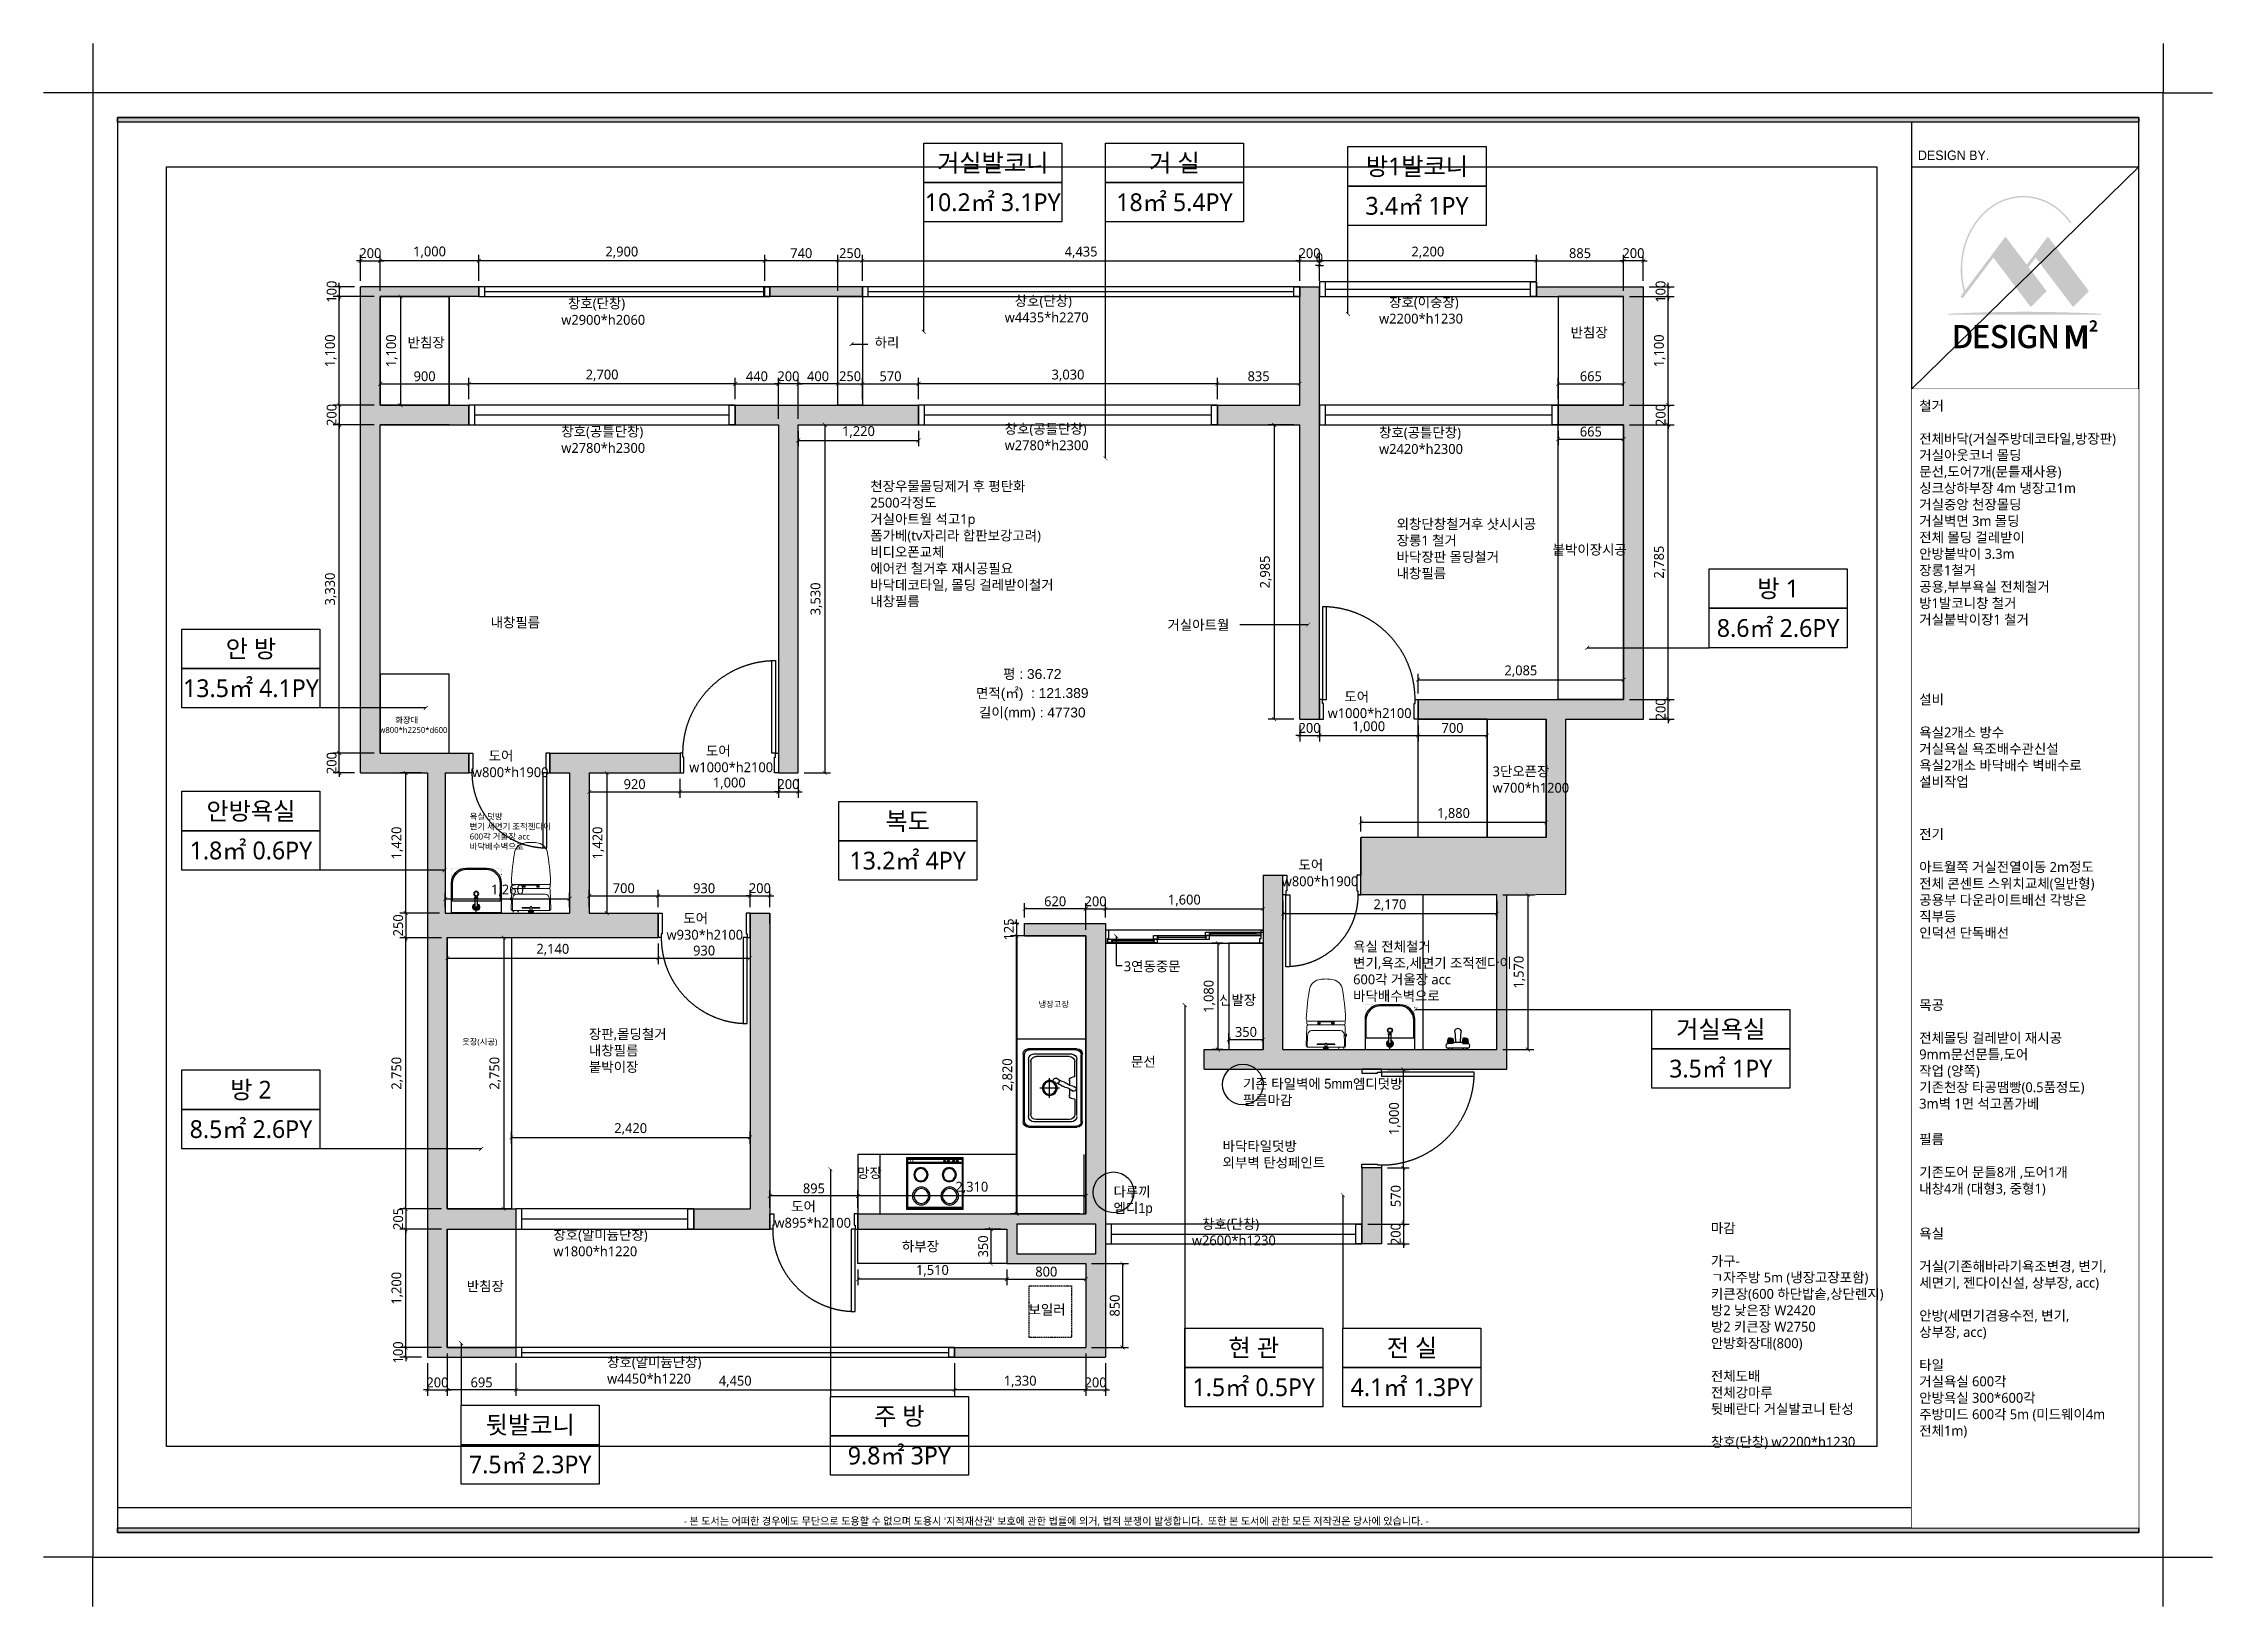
# Model space of a CAD drawing. Header units: millimetres. Extents: x 0 to 460473, y -68369 to 85219.
# Drawn here: x 283049 to 305049, y 25520 to 41370 of the extents above; entities that cross this region are included whole.
import ezdxf
from ezdxf.enums import TextEntityAlignment as Align

# ---------------------------------------------------------------- set-up
doc = ezdxf.new("R2010")
doc.units = ezdxf.units.MM
doc.header["$LTSCALE"] = 50
doc.set_wipeout_variables(frame=1)
for name, pattern in [('CENTER2', [28.575, 19.05, -3.175, 3.175, -3.175]), ('DOT', [0.25, 0, -0.25]), ('HIDDEN', [0.375, 0.25, -0.125]), ('HIDDEN2', [0.1875, 0.125, -0.0625])]:
    doc.linetypes.add(name, pattern=pattern)
doc.layers.add('00', color=7, linetype='Continuous', lineweight=0)
for name, color, linetype in [('CO-FURB-DN', 9, 'Continuous'), ('DIM', 7, 'Continuous'), ('FORM(YOURNAME)-11', 1, 'Continuous'), ('fur', 6, 'Continuous'), ('ha', 8, 'Continuous'), ('hid', 8, 'HIDDEN2'), ('red', 10, 'Continuous'), ('text', 7, 'Continuous'), ('wall', 2, 'Continuous'), ('WID', 4, 'Continuous'), ('win', 4, 'Continuous')]:
    doc.layers.add(name, color=color, linetype=linetype)
doc.layers.add('purge', color=190, linetype='Continuous', plot=False)
doc.styles.add('DH-TEXT', font='')
doc.styles.add('N 맑은고딕', font='malgun.ttf')
doc.styles.add('NEW 맑은고딕', font='malgun.ttf')
doc.styles.get("Standard").update_dxf_attribs({"font": 'arial.ttf'})
doc.styles.add('YOURNAME', font='')
doc.styles.add('맑은 고딕', font='malgun.ttf')
doc.styles.get('DH-TEXT').set_extended_font_data('HY울릉도L')
doc.styles.get('YOURNAME').set_extended_font_data('HYwulM')
doc.dimstyles.new('DH IN40', dxfattribs={"dimscale": 40, "dimtxt": 2.5, "dimasz": 1, "dimexe": 1.5, "dimexo": 1.5, "dimtad": 1, "dimdec": 7, "dimlunit": 6, "dimtxsty": '맑은 고딕', "dimblk": 'ARCHTICK', "dimcen": 2.5, "dimclrd": 256, "dimclre": 256, "dimclrt": 256, "dimadec": 0, "dimazin": 0, "dimtfac": 1, "dimtdec": 7, "dimtix": 1, "dimtmove": 0, "dimatfit": 3, "dimldrblk": 'ARCHTICK', "dimfxl": 1, "dimtfillclr": 1, "dimlwd": -1, "dimlwe": -1, "dimarcsym": 0})

msp = doc.modelspace()

# ---------------------------------------------------------------- texts
at = {"layer": 'DIM', "color": 7}
msp.add_text('평 : 36.72', height=100, dxfattribs=at).set_placement((293077.87908635, 34977.58808717), align=Align.MIDDLE)
at = {"layer": 'DIM'}
for s, p in [('면적(㎡)  : 121.389', (293077.87908635, 34777.58808717)), ('길이(mm) : 47730', (293077.87908635, 34577.58808717))]:
    msp.add_text(s, height=100, dxfattribs=at).set_placement(p, align=Align.MIDDLE)
at = {"layer": 'text', "attachment_point": 1, "style": 'N 맑은고딕'}
for s, width, gutter_width, heights, insert, char_height in [('  창호(단창)\\Pw2900*h2060', 2503.2681092748, 500, [0], (288300.96488681, 38783.98210665), 100), ('   창호(단창)\\Pw4435*h2270', 2503.2681092748, 500, [0], (292798.21520842, 38808.95220739), 100), ('   창호(이중창)\\Pw2200*h1230', 2503.2681092748, 500, [0], (296594.95286046, 38796.46854849), 100), ('반침장', 2503.2681092748, 500, [0], (298537.09587273, 38488.98685164), 100), ('반침장', 2503.2681092748, 500, [0], (286742.54222333, 38387.47734621), 100), ('하리', 2503.2681092748, 500, [0], (291478.52826769, 38388.32682582), 100), ('창호(공틀단창)\\Pw2780*h2300', 2503.2681092748, 500, [0], (288300.96488681, 37485.04605903), 100), ('창호(공틀단창)\\Pw2780*h2300', 2503.2681092748, 500, [0], (292798.21520842, 37512.60790381), 100), ('창호(공틀단창)\\Pw2420*h2300', 2503.2681092748, 500, [0], (296594.95286046, 37474.98473488), 100), ('천장우물몰딩제거 후 평탄화 2500각정도\\P거실아트월 석고1p 폼가베(tv자리라 합판보강고려)\\P비디오폰교체\\P에어컨 철거후 재시공필요\\P바닥데코타일, 몰딩 걸레받이철거\\P내창필름', 1912.4487814118, 303.66652371, [2842.0037951], (291434.65727941, 36930.63544099), 100), ('외창단창철거후 샷시시공\\P장롱1 철거\\P바닥장판 몰딩철거\\P내창필름', 1975.4605083085, 303.66652371, [1190.59509641], (296773.36801743, 36547.18994139), 100), ('붙박이장시공', 2503.2681092748, 500, [0], (298354.81775995, 36287.07070835), 100), ('내창필름\\P', 1287.3084902722, 0, [575.9488707], (287584.23794977, 35549.72000805), 100), ('거실아트월', 2503.2681092748, 500, [0], (294448.61095635, 35523.83433054), 100), ('     도어\\Pw1000*h2100', 2503.2681092748, 500, [0], (296073.73808022, 34796.35261837), 100), ('        화장대\\Pw800*h2250*d600', 2503.2681092748, 500, [0], (286455.3748293, 34538.94272954), 60), ('     도어\\Pw800*h1900', 2503.2681092748, 500, [0], (287395.05361322, 34197.37739117), 100), ('     도어\\Pw1000*h2100', 2503.2681092748, 500, [0], (289598.45459477, 34247.65627635), 100), ('3단오픈장\\Pw700*h1200', 2503.2681092748, 500, [0], (297746.56053594, 34039.54512949), 100), ('욕실 덧방\\P변기 세면기 조적젠다이\\P600각 거울장 acc\\P바닥배수벽으로', 1958.2412442031, 303.66652371, [0], (287372.21463778, 33561.52007791), 60.7333047423), ('     도어\\Pw800*h1900', 2503.2681092748, 500, [0], (295608.01413105, 33091.43346947), 100), ('     도어\\Pw930*h2100', 2503.2681092748, 500, [0], (289368.53040019, 32549.29457952), 100), ('욕실 전체철거\\P변기,욕조,세면기 조적젠다이\\P600각 거울장 acc\\P바닥배수벽으로', 1958.2412442031, 303.66652371, [0], (296331.93378221, 32263.0857001), 100), ('3연동중문', 2503.2681092748, 500, [0], (294005.82434337, 32062.33090059), 100), ('신발장', 2503.2681092748, 500, [0], (294971.98934989, 31720.87245547), 100), ('냉장고장', 2503.2681092748, 500, [0], (293141.03746058, 31658.15538377), 60), ('옷장(시공)', 2503.2681092748, 500, [0], (287295.92243187, 31277.42483029), 60), ('장판,몰딩철거\\P내창필름\\P붙박이장 ', 1975.4605083085, 303.66652371, [575.9488707], (288581.31338892, 31375.70988509), 100), ('  문선', 2503.2681092748, 500, [0], (294010.90250161, 31095.12640177), 100), ('망장', 2503.2681092748, 500, [0], (291300.31782323, 29967.06449773), 100), ('     도어\\Pw895*h2100', 2503.2681092748, 500, [0], (290462.92161257, 29628.60081445), 100), ('창호(알미늄단창)\\Pw1800*h1220', 2503.2681092748, 500, [0], (288220.61201895, 29339.57085783), 100), ('   창호(단창)\\Pw2600*h1230', 2503.2681092748, 500, [0], (294696.96834533, 29450.32669538), 100), ('마감\\P\\P가구-\\Pㄱ자주방 5m (냉장고장포함)\\P키큰장(600 하단밥솥,상단렌지)\\P방2 낮은장 W2420\\P방2 키큰장 W2750\\P안방화장대(800)\\P\\P전체도배\\P전체강마루\\P뒷베란다 거실발코니 탄성\\P\\P창호(단창) w2200*h1230', 1958.2412442031, 303.66652371, [0], (299960.26443503, 29408.09571715), 100), ('하부장', 2503.2681092748, 500, [0], (291755.14481708, 29223.1797452), 100), ('반침장', 2503.2681092748, 500, [0], (287342.44864201, 28819.43350446), 100), (' 보일러', 2503.2681092748, 500, [0], (293005.5792261, 28581.01495539), 100), ('창호(알미늄단창)\\Pw4450*h1220', 2503.2681092748, 500, [0], (288765.48926095, 28048.59240868), 100)]:
    msp.add_mtext_dynamic_manual_height_columns(s, width=width, gutter_width=gutter_width, heights=heights, dxfattribs=dict(at, insert=insert, char_height=char_height))
at = {"layer": 'text', "char_height": 100, "width": 1975.4605083085, "attachment_point": 1, "style": 'N 맑은고딕'}
for s, insert in [('{\\fGulim|b0|i0|c129|p50;기존 타일벽에 5mm엠디덧방\\P필름마감}', (295213.73443133, 30872.14352447)), ('{\\fGulim|b0|i0|c129|p50;바닥타일덧방\\P외부벽 탄성페인트}', (295007.73281331, 30239.76036933)), ('{\\fGulim|b0|i0|c129|p50;다루끼\\P엠디1p}', (293901.91081794, 29778.53246766))]:
    msp.add_mtext(s, dxfattribs=dict(at, insert=insert))

# ---------------------------------------------------------------- blocks, each defined once
blk = doc.blocks.new('FORM-PLAN')
h = blk.add_hatch(color=8)
h.dxf.hatch_style = 2
edge = h.paths.add_edge_path()
edge.add_spline(control_points=[(3341, 47834), (3341, 47834), (3401, 47787), (3401, 47787), (3405, 47783), (3411, 47782), (3416, 47783), (3421, 47783), (3426, 47786), (3429, 47791), (3429, 47791), (4659, 49428), (4659, 49428), (4659, 49428), (6163, 47442), (6163, 47442), (6167, 47437), (6172, 47434), (6178, 47434), (6178, 47434), (6179, 47434), (6179, 47434), (6184, 47434), (6190, 47436), (6193, 47440), (6193, 47440), (6808, 48057), (6808, 48057), (6815, 48064), (6816, 48075), (6810, 48083), (6810, 48083), (6087, 49043), (6087, 49043), (6087, 49043), (6376, 49428), (6376, 49428), (6376, 49428), (7880, 47442), (7880, 47442), (7884, 47437), (7889, 47434), (7895, 47434), (7895, 47434), (7896, 47434), (7896, 47434), (7901, 47434), (7907, 47436), (7910, 47440), (7910, 47440), (8525, 48057), (8525, 48057), (8532, 48064), (8533, 48075), (8527, 48083), (8527, 48083), (6886, 50259), (6886, 50259), (6883, 50265), (6877, 50268), (6870, 50268), (6870, 50268), (6870, 50268), (6870, 50268), (6864, 50268), (6858, 50265), (6854, 50259), (6854, 50259), (6013, 49140), (6013, 49140), (6013, 49140), (5169, 50259), (5169, 50259), (5166, 50265), (5160, 50268), (5153, 50268), (5153, 50268), (5153, 50268), (5153, 50268), (5147, 50268), (5141, 50265), (5137, 50259), (5137, 50259), (3511, 48095), (3511, 48095), (3435, 48377), (3396, 48671), (3396, 48970), (3396, 50570), (4506, 51872), (5870, 51872), (6608, 51872), (7301, 51490), (7773, 50824), (7776, 50819), (7783, 50818), (7787, 50821), (7787, 50821), (7821, 50843), (7821, 50843), (7823, 50845), (7824, 50847), (7825, 50850), (7825, 50852), (7825, 50855), (7823, 50857), (7340, 51539), (6628, 51930), (5870, 51930), (4473, 51930), (3336, 50602), (3336, 48970), (3336, 48649), (3379, 48334), (3465, 48033), (3465, 48033), (3337, 47862), (3337, 47862), (3330, 47854), (3332, 47841), (3341, 47834)], knot_values=[0, 0, 0, 0, 1, 1, 1, 2, 2, 2, 3, 3, 3, 4, 4, 4, 5, 5, 5, 6, 6, 6, 7, 7, 7, 8, 8, 8, 9, 9, 9, 10, 10, 10, 11, 11, 11, 12, 12, 12, 13, 13, 13, 14, 14, 14, 15, 15, 15, 16, 16, 16, 17, 17, 17, 18, 18, 18, 19, 19, 19, 20, 20, 20, 21, 21, 21, 22, 22, 22, 23, 23, 23, 24, 24, 24, 25, 25, 25, 26, 26, 26, 27, 27, 27, 28, 28, 28, 29, 29, 29, 30, 30, 30, 31, 31, 31, 32, 32, 32, 33, 33, 33, 34, 34, 34, 35, 35, 35, 36, 36, 36, 37, 37, 37, 38, 38, 38, 39, 39, 39, 40, 40, 40, 40], degree=3, periodic=0)
h = blk.add_hatch(color=8)
h.dxf.hatch_style = 2
edge = h.paths.add_edge_path()
edge.add_spline(control_points=[(5932, 47229), (4368, 47229), (2838, 47151), (2838, 47151), (2838, 47151), (2838, 47111), (2838, 47111), (2838, 47111), (9026, 47111), (9026, 47111), (9026, 47111), (9026, 47151), (9026, 47151), (9026, 47151), (7496, 47229), (5932, 47229)], knot_values=[0, 0, 0, 0, 1, 1, 1, 2, 2, 2, 3, 3, 3, 4, 4, 4, 5, 5, 5, 5], degree=3, periodic=0)
h = blk.add_hatch(color=8)
h.dxf.hatch_style = 2
edge = h.paths.add_edge_path()
edge.add_spline(control_points=[(3090, 46694), (3090, 46694), (3331, 46694), (3331, 46694), (3617, 46694), (3779, 46533), (3779, 46227), (3779, 45923), (3617, 45754), (3339, 45754), (3339, 45754), (3090, 45754), (3090, 45754), (3090, 45754), (3090, 46694), (3090, 46694)], knot_values=[0, 0, 0, 0, 1, 1, 1, 2, 2, 2, 3, 3, 3, 4, 4, 4, 5, 5, 5, 5], degree=3, periodic=0)
edge = h.paths.add_edge_path()
edge.add_spline(control_points=[(3321, 45875), (3521, 45875), (3628, 45994), (3628, 46227), (3628, 46462), (3521, 46573), (3321, 46573), (3321, 46573), (3237, 46573), (3237, 46573), (3237, 46573), (3237, 45875), (3237, 45875), (3237, 45875), (3321, 45875), (3321, 45875)], knot_values=[0, 0, 0, 0, 1, 1, 1, 2, 2, 2, 3, 3, 3, 4, 4, 4, 5, 5, 5, 5], degree=3, periodic=0)
h = blk.add_hatch(color=8)
h.dxf.hatch_style = 2
h.paths.add_polyline_path([(3904, 46694), (4453, 46694), (4453, 46569), (4051, 46569), (4051, 46308), (4392, 46308), (4392, 46183), (4051, 46183), (4051, 45879), (4467, 45879), (4467, 45754), (3904, 45754)])
h = blk.add_hatch(color=8)
h.dxf.hatch_style = 2
edge = h.paths.add_edge_path()
edge.add_spline(control_points=[(4573, 45875), (4573, 45875), (4659, 45978), (4659, 45978), (4726, 45910), (4816, 45867), (4906, 45867), (5018, 45867), (5082, 45920), (5082, 45999), (5082, 46085), (5018, 46111), (4933, 46150), (4933, 46150), (4804, 46206), (4804, 46206), (4714, 46244), (4614, 46315), (4614, 46452), (4614, 46600), (4743, 46711), (4920, 46711), (5029, 46711), (5131, 46665), (5202, 46592), (5202, 46592), (5124, 46498), (5124, 46498), (5066, 46550), (5002, 46582), (4920, 46582), (4825, 46582), (4763, 46536), (4763, 46462), (4763, 46380), (4838, 46350), (4914, 46319), (4914, 46319), (5041, 46264), (5041, 46264), (5151, 46217), (5231, 46148), (5231, 46011), (5231, 45860), (5107, 45738), (4904, 45738), (4776, 45738), (4657, 45789), (4573, 45875)], knot_values=[0, 0, 0, 0, 1, 1, 1, 2, 2, 2, 3, 3, 3, 4, 4, 4, 5, 5, 5, 6, 6, 6, 7, 7, 7, 8, 8, 8, 9, 9, 9, 10, 10, 10, 11, 11, 11, 12, 12, 12, 13, 13, 13, 14, 14, 14, 15, 15, 15, 16, 16, 16, 16], degree=3, periodic=0)
h = blk.add_hatch(color=8)
h.dxf.hatch_style = 2
h.paths.add_polyline_path([(5375, 46694), (5522, 46694), (5522, 45754), (5375, 45754)])
h = blk.add_hatch(color=8)
h.dxf.hatch_style = 2
edge = h.paths.add_edge_path()
edge.add_spline(control_points=[(5666, 46221), (5666, 46527), (5853, 46711), (6099, 46711), (6230, 46711), (6319, 46652), (6376, 46592), (6376, 46592), (6297, 46498), (6297, 46498), (6251, 46545), (6194, 46582), (6104, 46582), (5931, 46582), (5816, 46447), (5816, 46226), (5816, 46003), (5919, 45867), (6110, 45867), (6167, 45867), (6224, 45883), (6257, 45912), (6257, 45912), (6257, 46133), (6257, 46133), (6257, 46133), (6073, 46133), (6073, 46133), (6073, 46133), (6073, 46254), (6073, 46254), (6073, 46254), (6389, 46254), (6389, 46254), (6389, 46254), (6389, 45847), (6389, 45847), (6328, 45785), (6223, 45738), (6095, 45738), (5848, 45738), (5666, 45914), (5666, 46221)], knot_values=[0, 0, 0, 0, 1, 1, 1, 2, 2, 2, 3, 3, 3, 4, 4, 4, 5, 5, 5, 6, 6, 6, 7, 7, 7, 8, 8, 8, 9, 9, 9, 10, 10, 10, 11, 11, 11, 12, 12, 12, 13, 13, 13, 14, 14, 14, 14], degree=3, periodic=0)
h = blk.add_hatch(color=8)
h.dxf.hatch_style = 2
edge = h.paths.add_edge_path()
edge.add_spline(control_points=[(6566, 46694), (6566, 46694), (6716, 46694), (6716, 46694), (6716, 46694), (7024, 46142), (7024, 46142), (7024, 46142), (7122, 45943), (7122, 45943), (7122, 45943), (7128, 45943), (7128, 45943), (7120, 46040), (7109, 46153), (7109, 46255), (7109, 46255), (7109, 46694), (7109, 46694), (7109, 46694), (7248, 46694), (7248, 46694), (7248, 46694), (7248, 45754), (7248, 45754), (7248, 45754), (7098, 45754), (7098, 45754), (7098, 45754), (6790, 46308), (6790, 46308), (6790, 46308), (6692, 46504), (6692, 46504), (6692, 46504), (6686, 46504), (6686, 46504), (6694, 46407), (6705, 46299), (6705, 46197), (6705, 46197), (6705, 45754), (6705, 45754), (6705, 45754), (6566, 45754), (6566, 45754), (6566, 45754), (6566, 46694), (6566, 46694)], knot_values=[0, 0, 0, 0, 1, 1, 1, 2, 2, 2, 3, 3, 3, 4, 4, 4, 5, 5, 5, 6, 6, 6, 7, 7, 7, 8, 8, 8, 9, 9, 9, 10, 10, 10, 11, 11, 11, 12, 12, 12, 13, 13, 13, 14, 14, 14, 15, 15, 15, 16, 16, 16, 16], degree=3, periodic=0)
h = blk.add_hatch(color=8)
h.dxf.hatch_style = 2
edge = h.paths.add_edge_path()
edge.add_spline(control_points=[(7606, 46683), (7606, 46683), (7813, 46683), (7813, 46683), (7813, 46683), (7972, 46240), (7972, 46240), (7992, 46182), (8010, 46119), (8029, 46059), (8029, 46059), (8035, 46059), (8035, 46059), (8055, 46119), (8072, 46182), (8092, 46240), (8092, 46240), (8247, 46683), (8247, 46683), (8247, 46683), (8454, 46683), (8454, 46683), (8454, 46683), (8454, 45738), (8454, 45738), (8454, 45738), (8284, 45738), (8284, 45738), (8284, 45738), (8284, 46132), (8284, 46132), (8284, 46221), (8298, 46352), (8308, 46442), (8308, 46442), (8302, 46442), (8302, 46442), (8302, 46442), (8226, 46220), (8226, 46220), (8226, 46220), (8082, 45823), (8082, 45823), (8082, 45823), (7975, 45823), (7975, 45823), (7975, 45823), (7829, 46220), (7829, 46220), (7829, 46220), (7755, 46442), (7755, 46442), (7755, 46442), (7750, 46442), (7750, 46442), (7759, 46352), (7774, 46221), (7774, 46132), (7774, 46132), (7774, 45738), (7774, 45738), (7774, 45738), (7606, 45738), (7606, 45738), (7606, 45738), (7606, 46683), (7606, 46683)], knot_values=[0, 0, 0, 0, 1, 1, 1, 2, 2, 2, 3, 3, 3, 4, 4, 4, 5, 5, 5, 6, 6, 6, 7, 7, 7, 8, 8, 8, 9, 9, 9, 10, 10, 10, 11, 11, 11, 12, 12, 12, 13, 13, 13, 14, 14, 14, 15, 15, 15, 16, 16, 16, 17, 17, 17, 18, 18, 18, 19, 19, 19, 20, 20, 20, 21, 21, 21, 22, 22, 22, 22], degree=3, periodic=0)
h = blk.add_hatch(color=8)
h.dxf.hatch_style = 2
edge = h.paths.add_edge_path()
edge.add_spline(control_points=[(8565, 46476), (8688, 46594), (8768, 46675), (8768, 46744), (8768, 46790), (8743, 46818), (8698, 46818), (8663, 46818), (8635, 46795), (8611, 46769), (8611, 46769), (8561, 46820), (8561, 46820), (8604, 46867), (8646, 46893), (8710, 46893), (8799, 46893), (8858, 46836), (8858, 46749), (8858, 46668), (8784, 46585), (8700, 46496), (8724, 46499), (8755, 46501), (8777, 46501), (8777, 46501), (8880, 46501), (8880, 46501), (8880, 46501), (8880, 46422), (8880, 46422), (8880, 46422), (8565, 46422), (8565, 46422), (8565, 46422), (8565, 46476), (8565, 46476)], knot_values=[0, 0, 0, 0, 1, 1, 1, 2, 2, 2, 3, 3, 3, 4, 4, 4, 5, 5, 5, 6, 6, 6, 7, 7, 7, 8, 8, 8, 9, 9, 9, 10, 10, 10, 11, 11, 11, 12, 12, 12, 12], degree=3, periodic=0)
at = {"layer": 'hid'}
h = blk.add_hatch(color=256, dxfattribs=at)
h.dxf.hatch_style = 1
h.paths.add_polyline_path([(-71444, 55115), (10556, 55115), (10556, 54915), (-71444, 54915)])
h.paths.add_polyline_path([(-71444, -2085), (10556, -2085), (10556, -2285), (-71444, -2285)])
at = {"layer": 'Defpoints', "color": 158}
for p, q in [((1346, 54915), (1346, -2085)), ((1346, 53115), (10556, 53115)), ((10556, 53115), (1346, 44093)), ((1346, 44093), (10556, 44093)), ((1346, -1285), (-71444, -1285))]:
    blk.add_line(p, q, dxfattribs=at)
at = {"layer": 'Defpoints', "color": 1}
for points in [[(-72444, 58115), (-72444, 56115), (-74444, 56115)], [(11556, 58115), (11556, 56115), (13556, 56115)], [(-72444, -5285), (-72444, -3285), (-74444, -3285)], [(11556, -5285), (11556, -3285), (13556, -3285)]]:
    blk.add_lwpolyline(points, dxfattribs=at)
at = {"layer": 'Defpoints', "color": 158}
blk.add_lwpolyline([(-69444, 53115), (-64, 53115), (-64, 1215), (-69444, 1215)], close=True, dxfattribs=at)
at = {"layer": 'FORM(YOURNAME)-11', "color": 251}
blk.add_line((2415, 43323), (9487, 43323), dxfattribs=at)
at = {"layer": 'FORM(YOURNAME)-11', "color": 14}
for p, q in [((1346, 13651), (10556, 13651)), ((1346, 11398), (10556, 11398)), ((1346, 9146), (10556, 9146)), ((1346, 6893), (10556, 6893)), ((1346, 4641), (10556, 4641)), ((1346, 2388), (10556, 2388)), ((5951, 2388), (5951, -2085)), ((1346, 136), (10556, 136))]:
    blk.add_line(p, q, dxfattribs=at)
at = {"layer": 'FORM(YOURNAME)-11', "color": 250}
blk.add_lwpolyline([(-72444, -3285), (11556, -3285), (11556, 56115), (-72444, 56115)], close=True, dxfattribs=at)
at = {"layer": 'hid'}
for points in [[(-71444, 55115), (10556, 55115), (10556, 54915), (-71444, 54915)], [(-71444, -2085), (10556, -2085), (10556, -2285), (-71444, -2285)]]:
    blk.add_lwpolyline(points, close=True, dxfattribs=at)
at = {"layer": 'hid', "color": 158}
blk.add_lwpolyline([(-71444, -2285), (10556, -2285), (10556, 55115), (-71444, 55115)], close=True, dxfattribs=at)
at = {"layer": '00', "style": 'NEW 맑은고딕'}
for tag, p in [('2', (9905, 17544)), ('1', (9905, 18188)), ('3', (9905, 16257)), ('4', (9905, 14326)), ('5', (9905, 12009)), ('6', (9905, 9757)), ('7', (9905, 7504)), ('8', (9905, 5252)), ('9', (9905, 2999)), ('10', (5655, 811)), ('11', (9905, 747)), ('12', (5655, -1441)), ('13', (9905, -1441))]:
    blk.add_attdef(tag, text='', height=520, dxfattribs=at).set_placement(p, align=Align.MIDDLE_RIGHT)
at = {"layer": 'FORM(YOURNAME)-11', "color": 14, "style": 'YOURNAME'}
for s, height, p in [('DESIGN BY.', 386.1, (1603, 53577)), ('PROJECT.', 386.1, (1603, 40579)), ('PROJECT TYPE.', 386.14, (1603, 13136)), ('PROJECT TITLE.', 386.14, (1603, 10883)), ('DRAWING TITLE.', 386.14, (1603, 8631)), ('SCALE.', 386.1, (1603, 6378)), ('DATE.', 386.1, (1603, 4126)), ('DRAWN BY.', 386.1, (1603, 1873)), ('CHECKED BY.', 386.14, (6240, 1873)), ('DRAWING No.', 386.14, (1603, -379)), ('SHEET No.', 386.1, (6240, -379))]:
    blk.add_text(s, height=height, dxfattribs=at).set_placement(p, align=Align.MIDDLE_LEFT)
for s, height, width, p in [('goldenhand99@naver.com', 300, 0.995, (9487, 42154)), ('@__gmdesign__', 400, 1.03, (9487, 42649))]:
    blk.add_text(s, height=height, dxfattribs=dict(at, width=width)).set_placement(p, align=Align.RIGHT)
at = {"layer": 'FORM(YOURNAME)-11', "color": 251, "style": 'YOURNAME'}
for s, p in [('ADDRESS.', (1603, 18799)), ('AREA.', (1603, 16740)), ('HEIGHT.', (1603, 14809))]:
    blk.add_text(s, height=321.8, dxfattribs=at).set_placement(p, align=Align.MIDDLE_LEFT)
at = {"layer": 'text', "insert": (-48464, -1667), "char_height": 300, "width": 36067.07, "attachment_point": 1, "style": 'NEW 맑은고딕'}
blk.add_mtext("- 본 도서는 어떠한 경우에도 무단으로 도용할 수 없으며 도용시 '지적재산권' 보호에 관한 법률에 의거, 법적 분쟁이 발생합니다.  또한 본 도서에 관한 모든 저작권은 당사에 있습니다. -", dxfattribs=at)
blk = doc.blocks.new('_ArchTick')
at = {"color": 0, "linetype": 'ByBlock', "const_width": 0.15}
blk.add_lwpolyline([(-0.5, -0.5), (0.5, 0.5)], dxfattribs=at)
blk = doc.blocks.new('gasdgasdgsd')
at = {"layer": 'WID'}
for p, q in [((103360, 11033), (103055, 11033)), ((103055, 11033), (103055, 10528)), ((103055, 10780), (103120, 10780)), ((103510, 10678), (103510, 10883)), ((103055, 10528), (103360, 10528))]:
    blk.add_line(p, q, dxfattribs=at)
at = {"layer": 'WID', "color": 8}
for p, q in [((103350, 11023), (103175, 11023)), ((103175, 11023), (103175, 10538)), ((103115, 10793), (103205, 10793)), ((103205, 10794), (103210, 10794)), ((103210, 10795), (103215, 10795)), ((103215, 10766), (103215, 10795)), ((103500, 10688), (103500, 10873)), ((103115, 10768), (103205, 10768)), ((103205, 10767), (103210, 10767)), ((103210, 10766), (103215, 10766)), ((103175, 10538), (103350, 10538))]:
    blk.add_line(p, q, dxfattribs=at)
at = {"layer": 'WID', "color": 251}
for p, q in [((103205, 10767), (103205, 10794)), ((103210, 10766), (103210, 10795))]:
    blk.add_line(p, q, dxfattribs=at)
at = {"layer": 'WID', "color": 8, "linetype": 'DOT'}
blk.add_lwpolyline([(103510, 10528), (103510, 11033), (103055, 11033), (103055, 10528)], close=True, dxfattribs=at)
at = {"layer": 'WID', "color": 8}
blk.add_circle((103250, 10780), 25, dxfattribs=at)
at = {"layer": 'WID', "color": 251}
blk.add_circle((103250, 10780), 20, dxfattribs=at)
at = {"layer": 'WID', "color": 8}
for centre, radius, start, end in [((103350, 10873), 150, 0, 90), ((103115, 10780), 35, 20.9248, 339.0751), ((103115, 10780), 12.5, 90, 270), ((103350, 10688), 150, 270, 0)]:
    blk.add_arc(centre, radius, start, end, dxfattribs=at)
at = {"layer": 'WID'}
for centre, start, end in [((103360, 10883), 0, 90), ((103360, 10678), 270, 0)]:
    blk.add_arc(centre, 150, start, end, dxfattribs=at)
at = {"layer": 'WID', "color": 251}
for radius, start, end in [(30, 24.6243, 335.3757), (25, 30, 330), (18, 43.9829, 316.017)]:
    blk.add_arc((103115, 10780), radius, start, end, dxfattribs=at)
blk = doc.blocks.new('A$C4B2D31F0')
at = {"layer": '00', "color": 4}
for p, q in [((185, 691), (20, 691)), ((37, 692), (25, 692)), ((37, 692), (50, 692)), ((201, 691), (366, 691)), ((13, 466), (193, 466)), ((48, 524), (193, 524)), ((338, 524), (193, 524)), ((373, 466), (193, 466)), ((193, 427), (14, 427)), ((193, 427), (372, 427))]:
    blk.add_line(p, q, dxfattribs=at)
at = {"layer": '00', "linetype": 'Continuous'}
for p, q in [((106, 666), (184, 666)), ((169, 697), (169, 707)), ((169, 697), (217, 697)), ((186, 693), (181, 697)), ((182, 686), (186, 693)), ((187, 651), (182, 686)), ((182, 686), (204, 686)), ((186, 693), (200, 693)), ((199, 651), (204, 686)), ((200, 693), (205, 697)), ((204, 686), (200, 693)), ((201, 666), (279, 666)), ((217, 697), (217, 707)), ((-16, 577), (-16, 565)), ((-12, 581), (-5, 581)), ((-12, 561), (-4, 561)), ((106, 659), (185, 659)), ((187, 651), (199, 651)), ((200, 659), (279, 659)), ((193, 434), (147, 434)), ((193, 434), (239, 434))]:
    blk.add_line(p, q, dxfattribs=at)
at = {"layer": '00'}
for p, q in [((169, 707), (217, 707)), ((193, 707), (193, 716))]:
    blk.add_line(p, q, dxfattribs=at)
at = {"layer": '00', "color": 4}
for points in [[(20, 691), (8, 691, 0.421209), (-7, 676), (-2, 481, 0.001659)], [(366, 691), (378, 691, -0.421209), (393, 676), (388, 481, -0.001659)], [(13, 466, 0.371724), (-2, 451, 0.003515), (-1, 420, 0.320541)], [(373, 466, -0.371724), (388, 451, -0.003515), (387, 420, -0.320541)]]:
    blk.add_lwpolyline(points, format="xyb", dxfattribs=at)
at = {"layer": '00', "linetype": 'Continuous'}
for points in [[(110, 427), (110, 451, -0.414214), (114, 455), (131, 455, -0.414214), (135, 451), (135, 435), (135, 427)], [(276, 427), (276, 451, 0.414214), (272, 455), (255, 455, 0.414214), (251, 451), (251, 435), (251, 427)], [(135, 435), (145, 435, -0.414214), (147, 433), (147, 427)], [(251, 435), (241, 435, 0.414214), (239, 433), (239, 427)]]:
    blk.add_lwpolyline(points, format="xyb", dxfattribs=at)
for centre in [(123, 441), (263, 441)]:
    blk.add_circle(centre, 8, dxfattribs=at)
at = {"layer": '00', "color": 4}
for centre, radius, start, end in [((20, 675), 16, 90, 179.3116), ((1004, 663), 1000, 179.3116, 185.9437), ((25, 707), 15, 180, 270), ((50, 707), 15, 270, 0), ((366, 675), 16, 0.6884, 90), ((-618, 663), 1000, 354.0563, 0.6884), ((13, 481), 15, 181.3651, 270), ((49, 564), 40, 185.9437, 267.5129), ((336, 564), 40, 272.4871, 354.0563), ((373, 481), 15, 270, 358.6349), ((14, 407), 20, 90, 182.3333), ((2198, 496), 2206, 182.3333, 190.6081), ((-1812, 496), 2206, 349.3919, 357.6667), ((372, 407), 20, 357.6667, 90), ((149, 129), 126, 198.2964, 263.4241), ((193, 406), 406, 261.6993, 270), ((193, 406), 406, 270, 278.3007), ((237, 129), 126, 276.5759, 341.7036)]:
    blk.add_arc(centre, radius, start, end, dxfattribs=at)
at = {"layer": '00', "linetype": 'Continuous'}
for centre, radius, start, end in [((106, 663), 3.5, 90, 270), ((279, 663), 3.5, 270, 90), ((-12, 577), 4, 90, 180), ((-12, 565), 4, 180, 270)]:
    blk.add_arc(centre, radius, start, end, dxfattribs=at)
blk = doc.blocks.new('A$C50C81EA5')
at = {"layer": 'WID'}
for p, q in [((100, 220), (137, 226)), ((100, 220), (137, 226)), ((100, 220), (104, 215)), ((100, 195), (100, 220)), ((100, 220), (104, 215)), ((100, 195), (100, 220)), ((143, 219), (137, 226)), ((143, 219), (137, 226)), ((141, 221), (137, 218)), ((141, 221), (137, 218)), ((150, 229), (150, 219)), ((150, 229), (150, 219)), ((195, 12), (195, 228)), ((195, 12), (195, 228)), ((20, 86), (64, 93)), ((20, 86), (64, 93)), ((21, 154), (62, 147)), ((21, 154), (62, 147)), ((62, 147), (141, 143)), ((62, 147), (141, 143)), ((64, 93), (141, 98)), ((64, 93), (141, 98)), ((97, 213), (100, 213)), ((97, 195), (97, 213)), ((97, 213), (100, 213)), ((97, 195), (97, 213)), ((97, 195), (97, 178)), ((97, 195), (97, 178)), ((97, 178), (100, 178)), ((97, 178), (100, 178)), ((97, 63), (100, 63)), ((97, 45), (97, 63)), ((97, 63), (100, 63)), ((97, 45), (97, 63)), ((97, 45), (97, 28)), ((97, 45), (97, 28)), ((97, 28), (100, 28)), ((97, 28), (100, 28)), ((100, 195), (100, 171)), ((100, 195), (100, 171)), ((100, 171), (104, 176)), ((100, 171), (104, 176)), ((100, 171), (137, 164)), ((100, 171), (137, 164)), ((100, 70), (137, 76)), ((100, 70), (137, 76)), ((100, 70), (104, 65)), ((100, 45), (100, 70)), ((100, 70), (104, 65)), ((100, 45), (100, 70)), ((100, 45), (100, 21)), ((100, 45), (100, 21)), ((100, 21), (104, 26)), ((100, 21), (104, 26)), ((100, 21), (137, 14)), ((100, 21), (137, 14)), ((104, 215), (137, 218)), ((104, 215), (137, 218)), ((104, 215), (104, 210)), ((104, 215), (104, 210)), ((104, 210), (137, 213)), ((104, 210), (137, 213)), ((104, 200), (104, 195)), ((104, 200), (137, 200)), ((104, 200), (104, 195)), ((104, 200), (137, 200)), ((104, 191), (104, 195)), ((104, 191), (104, 195)), ((104, 191), (137, 190)), ((104, 191), (137, 190)), ((104, 176), (104, 181)), ((104, 181), (137, 177)), ((104, 176), (104, 181)), ((104, 181), (137, 177)), ((104, 176), (137, 172)), ((104, 176), (137, 172)), ((104, 65), (137, 68)), ((104, 65), (137, 68)), ((104, 65), (104, 60)), ((104, 65), (104, 60)), ((104, 60), (137, 63)), ((104, 60), (137, 63)), ((104, 50), (104, 45)), ((104, 50), (137, 50)), ((104, 50), (104, 45)), ((104, 50), (137, 50)), ((104, 41), (104, 45)), ((104, 41), (104, 45)), ((104, 41), (137, 40)), ((104, 41), (137, 40)), ((104, 26), (104, 31)), ((104, 31), (137, 27)), ((104, 26), (104, 31)), ((104, 31), (137, 27)), ((104, 26), (137, 22)), ((104, 26), (137, 22)), ((137, 218), (137, 213)), ((137, 218), (137, 213)), ((137, 200), (137, 195)), ((137, 200), (137, 195)), ((137, 190), (137, 195)), ((137, 190), (137, 195)), ((137, 172), (137, 177)), ((137, 172), (137, 177)), ((141, 169), (137, 172)), ((141, 169), (137, 172)), ((143, 171), (137, 164)), ((143, 171), (137, 164)), ((143, 69), (137, 76)), ((143, 69), (137, 76)), ((141, 71), (137, 68)), ((141, 71), (137, 68)), ((137, 68), (137, 63)), ((137, 68), (137, 63)), ((137, 50), (137, 45)), ((137, 50), (137, 45)), ((137, 40), (137, 45)), ((137, 40), (137, 45)), ((137, 22), (137, 27)), ((137, 22), (137, 27)), ((141, 19), (137, 22)), ((141, 19), (137, 22)), ((143, 21), (137, 14)), ((143, 21), (137, 14)), ((143, 219), (150, 219)), ((143, 171), (143, 219)), ((143, 219), (150, 219)), ((143, 171), (143, 219)), ((143, 171), (150, 171)), ((143, 171), (150, 171)), ((143, 69), (150, 69)), ((143, 21), (143, 69)), ((143, 69), (150, 69)), ((143, 21), (143, 69)), ((143, 21), (150, 21)), ((143, 21), (150, 21)), ((150, 171), (150, 219)), ((150, 171), (150, 219)), ((150, 69), (150, 21)), ((150, 69), (150, 21)), ((150, 11), (150, 21)), ((150, 11), (150, 21)), ((212, 208), (195, 218)), ((212, 208), (195, 218)), ((212, 183), (195, 172)), ((212, 183), (195, 172)), ((212, 58), (195, 68)), ((212, 58), (195, 68)), ((212, 33), (195, 22)), ((212, 33), (195, 22)), ((212, 183), (212, 208)), ((212, 183), (212, 208)), ((212, 33), (212, 58)), ((212, 33), (212, 58))]:
    blk.add_line(p, q, dxfattribs=at)
for centre, radius, start, end in [((173, 216), 25.9, 28.6669, 149.9901), ((173, 216), 25.9, 28.6669, 149.9901), ((38, 120), 37.9, 116.0462, 242.3329), ((38, 120), 37.9, 116.0462, 242.3329), ((107, 205), 5.27, 114.695, 239.7227), ((107, 205), 5.27, 114.695, 239.7227), ((107, 186), 5.27, 120.2773, 245.305), ((107, 186), 5.27, 120.2773, 245.305), ((107, 55), 5.27, 114.695, 239.7227), ((107, 55), 5.27, 114.695, 239.7227), ((107, 36), 5.27, 120.2773, 245.305), ((107, 36), 5.27, 120.2773, 245.305), ((135, 206), 6.74, 289.9748, 70.0252), ((135, 206), 6.74, 289.9748, 70.0252), ((135, 184), 6.74, 289.9748, 70.0252), ((135, 184), 6.74, 289.9748, 70.0252), ((135, 56), 6.74, 289.9748, 70.0252), ((135, 56), 6.74, 289.9748, 70.0252), ((135, 34), 6.74, 289.9748, 70.0252), ((135, 34), 6.74, 289.9748, 70.0252), ((303, 120), 163, 161.712, 198.288), ((303, 120), 163, 161.712, 198.288), ((173, 24), 25.9, 210.0099, 331.3331), ((173, 24), 25.9, 210.0099, 331.3331)]:
    blk.add_arc(centre, radius, start, end, dxfattribs=at)
blk = doc.blocks.new('FB-021')
at = {"layer": 'CO-FURB-DN', "color": 8}
for p, q in [((-265, 36), (-265, 364)), ((-229, 400), (229, 400)), ((-229, 327), (-229, 73)), ((-187, 364), (193, 364)), ((229, 327), (229, 73)), ((265, 364), (265, 36)), ((229, 0), (-229, 0)), ((193, 36), (-193, 36))]:
    blk.add_line(p, q, dxfattribs=at)
at = {"layer": 'CO-FURB-DN', "color": 251}
for p, q in [((-258, 44), (-258, 364)), ((-229, 393), (222, 393)), ((-214, 313), (-214, 88)), ((-76, 349), (-178, 349)), ((-76, 349), (-73, 334)), ((-5, 313), (-52, 313)), ((51, 313), (20, 313)), ((76, 349), (73, 334)), ((76, 349), (178, 349)), ((212, 313), (212, 88)), ((258, 356), (258, 44)), ((-67, 179), (65, 179)), ((-1, 245), (-1, 113)), ((222, 7), (-222, 7)), ((178, 51), (-177, 51))]:
    blk.add_line(p, q, dxfattribs=at)
for radius in [50.2, 42.9]:
    blk.add_circle((0, 180), radius, dxfattribs=at)
at = {"layer": 'CO-FURB-DN', "color": 8}
for centre, radius, start, end in [((-229, 364), 36.4, 90, 180), ((-193, 327), 36.4, 90, 180), ((-7, 343), 15.3, 359.2451, 229.3055), ((-132, 249), 142, 13.1394, 38.5882), ((147, 375), 142, 190.5553, 216.4137), ((193, 327), 36.4, 0, 90), ((229, 364), 36.4, 0, 90), ((43, 290), 38.3, 193.1394, 216.3213), ((-102, 183), 142, 14.798, 36.3213), ((46, 229), 15.3, 58.1457, 163.3853), ((2, 268), 38.3, 16.5509, 36.4137), ((51, 218), 15.3, 174.4612, 18.1232), ((237, 338), 207, 196.5509, 214.0056), ((-229, 36), 36.4, 180, 270), ((-193, 73), 36.4, 180, 270), ((193, 73), 36.4, 270, 0), ((229, 36), 36.4, 270, 0)]:
    blk.add_arc(centre, radius, start, end, dxfattribs=at)
at = {"layer": 'CO-FURB-DN', "color": 251}
for centre, radius, start, end in [((-229, 364), 29.1, 90, 180), ((-177, 313), 36.4, 90, 180), ((-51, 334), 21.8, 180, 270), ((51, 334), 21.8, 270, 0), ((176, 313), 36.4, 0, 90), ((222, 356), 36.4, 0, 90), ((-222, 44), 36.4, 180, 270), ((-177, 88), 37, 180.4305, 268.9606), ((176, 88), 36.4, 270, 0), ((222, 44), 36.4, 270, 0)]:
    blk.add_arc(centre, radius, start, end, dxfattribs=at)
blk = doc.blocks.new('FB-009')
at = {"layer": 'CO-FURB-DN', "color": 251}
for p, q in [((10, 510), (10, 10)), ((278, 510), (10, 510)), ((13, 505), (13, 54)), ((275, 505), (13, 505)), ((566, 510), (267, 510)), ((563, 505), (267, 505)), ((563, 54), (563, 505)), ((566, 10), (566, 510)), ((10, 50), (278, 50)), ((10, 10), (278, 10)), ((12, 47), (12, 13)), ((276, 47), (12, 47)), ((12, 13), (276, 13)), ((13, 54), (275, 54)), ((267, 54), (563, 54)), ((267, 50), (566, 50)), ((564, 47), (267, 47)), ((267, 13), (564, 13)), ((267, 10), (566, 10)), ((385, 41), (385, 22)), ((388, 41), (388, 22)), ((424, 41), (424, 22)), ((427, 41), (427, 22)), ((475, 41), (475, 22)), ((478, 41), (478, 22)), ((514, 41), (514, 22)), ((517, 41), (517, 22)), ((564, 13), (564, 47))]:
    blk.add_line(p, q, dxfattribs=at)
at = {"layer": 'CO-FURB-DN'}
blk.add_lwpolyline([(0, 520), (576, 520), (576, 0), (0, 0)], close=True, dxfattribs=at)
at = {"layer": 'CO-FURB-DN', "color": 251}
for centre, radius in [((150, 387), 89.9), ((150, 387), 74.9), ((438, 387), 89.9), ((438, 387), 74.9), ((146, 171), 72), ((146, 171), 62), ((434, 171), 72), ((434, 171), 62), ((386, 31), 12.5), ((386, 31), 9.52), ((426, 31), 12.5), ((426, 31), 9.52), ((476, 31), 12.5), ((476, 31), 9.52), ((515, 31), 12.5), ((515, 31), 9.52)]:
    blk.add_circle(centre, radius, dxfattribs=at)
at = {"layer": 'CO-FURB-DN', "color": 251, "style": 'DH-TEXT'}
blk.add_text('Miele', height=15, dxfattribs=at).set_placement((29, 23))
blk = doc.blocks.new('*D65')
at = {"layer": 'Defpoints', "color": 0, "transparency": 16777216}
for p in [(295620, 32738), (297790, 32738), (297790, 32547)]:
    blk.add_point(p, dxfattribs=at)
at = {"layer": 'text', "transparency": 16777216}
for p, q in [((295620, 32678), (295620, 32487)), ((297790, 32678), (297790, 32487)), ((295620, 32547), (297790, 32547))]:
    blk.add_line(p, q, dxfattribs=at)
at = {"layer": 'text', "transparency": 16777216, "xscale": 40, "yscale": 40, "zscale": 40, "rotation": 180}
blk.add_blockref('_ArchTick', (295620, 32547), dxfattribs=at)
at = {"layer": 'text', "transparency": 16777216, "xscale": 40, "yscale": 40, "zscale": 40}
blk.add_blockref('_ArchTick', (297790, 32547), dxfattribs=at)
at = {"layer": 'text', "transparency": 16777216, "insert": (296705, 32632), "char_height": 100, "attachment_point": 5, "style": '맑은 고딕'}
blk.add_mtext('2,170', dxfattribs=at)
blk = doc.blocks.new('*D67')
at = {"layer": 'Defpoints', "color": 0, "transparency": 16777216}
for p in [(287795, 30153), (290215, 30278), (290215, 30153)]:
    blk.add_point(p, dxfattribs=at)
at = {"layer": 'text', "transparency": 16777216}
for p, q in [((287795, 30213), (287795, 30338)), ((287795, 30278), (290215, 30278)), ((290215, 30213), (290215, 30338))]:
    blk.add_line(p, q, dxfattribs=at)
at = {"layer": 'text', "transparency": 16777216, "xscale": 40, "yscale": 40, "zscale": 40, "rotation": 180}
blk.add_blockref('_ArchTick', (287795, 30278), dxfattribs=at)
at = {"layer": 'text', "transparency": 16777216, "xscale": 40, "yscale": 40, "zscale": 40}
blk.add_blockref('_ArchTick', (290215, 30278), dxfattribs=at)
at = {"layer": 'text', "transparency": 16777216, "insert": (289005, 30363), "char_height": 100, "attachment_point": 5, "style": '맑은 고딕'}
blk.add_mtext('2,420', dxfattribs=at)
blk = doc.blocks.new('*D68')
at = {"layer": 'Defpoints', "color": 0, "transparency": 16777216}
for p in [(287795, 32303), (287717, 29553), (287795, 29553)]:
    blk.add_point(p, dxfattribs=at)
at = {"layer": 'text', "transparency": 16777216}
for p, q in [((287735, 32303), (287657, 32303)), ((287717, 32303), (287717, 29553)), ((287735, 29553), (287657, 29553))]:
    blk.add_line(p, q, dxfattribs=at)
at = {"layer": 'text', "transparency": 16777216, "xscale": 40, "yscale": 40, "zscale": 40}
for p, rotation in [((287717, 32303), 90), ((287717, 29553), 270)]:
    blk.add_blockref('_ArchTick', p, dxfattribs=dict(at, rotation=rotation))
at = {"layer": 'text', "transparency": 16777216, "insert": (287632, 30928), "char_height": 100, "attachment_point": 5, "rotation": 90, "style": '맑은 고딕'}
blk.add_mtext('2,750', dxfattribs=at)
blk = doc.blocks.new('A$C12b52551')
at = {"layer": 'text'}
for points in [[(0, 800), (1400, 800), (1400, 400), (0, 400)], [(0, 400), (1400, 400), (1400, 0), (0, 0)]]:
    blk.add_lwpolyline(points, close=True, dxfattribs=at)
at = {"layer": 'text', "style": 'NEW 맑은고딕'}
for tag, p in [('공간', (700, 600)), ('현재', (700, 200))]:
    blk.add_attdef(tag, text='', height=180, dxfattribs=at).set_placement(p, align=Align.MIDDLE_CENTER)
blk = doc.blocks.new('*D70')
at = {"layer": 'Defpoints', "color": 0, "transparency": 16777216}
for p in [(298410, 37503), (299075, 37503), (299075, 37358)]:
    blk.add_point(p, dxfattribs=at)
at = {"layer": 'text', "transparency": 16777216}
for p, q in [((298410, 37443), (298410, 37298)), ((299075, 37443), (299075, 37298)), ((298410, 37358), (299075, 37358))]:
    blk.add_line(p, q, dxfattribs=at)
at = {"layer": 'text', "transparency": 16777216, "xscale": 40, "yscale": 40, "zscale": 40, "rotation": 180}
blk.add_blockref('_ArchTick', (298410, 37358), dxfattribs=at)
at = {"layer": 'text', "transparency": 16777216, "xscale": 40, "yscale": 40, "zscale": 40}
blk.add_blockref('_ArchTick', (299075, 37358), dxfattribs=at)
at = {"layer": 'text', "transparency": 16777216, "insert": (298743, 37434), "char_height": 100, "attachment_point": 5, "style": '맑은 고딕'}
blk.add_mtext('665', dxfattribs=at)
blk = doc.blocks.new('*D71')
at = {"layer": 'Defpoints', "color": 0, "transparency": 16777216}
for p in [(299075, 34919), (296990, 34718), (299075, 34718)]:
    blk.add_point(p, dxfattribs=at)
at = {"layer": 'text', "transparency": 16777216}
for p, q in [((296990, 34778), (296990, 34979)), ((296990, 34919), (299075, 34919)), ((299075, 34778), (299075, 34979))]:
    blk.add_line(p, q, dxfattribs=at)
at = {"layer": 'text', "transparency": 16777216, "xscale": 40, "yscale": 40, "zscale": 40, "rotation": 180}
blk.add_blockref('_ArchTick', (296990, 34919), dxfattribs=at)
at = {"layer": 'text', "transparency": 16777216, "xscale": 40, "yscale": 40, "zscale": 40}
blk.add_blockref('_ArchTick', (299075, 34919), dxfattribs=at)
at = {"layer": 'text', "transparency": 16777216, "insert": (298033, 35004), "char_height": 100, "attachment_point": 5, "style": '맑은 고딕'}
blk.add_mtext('2,085', dxfattribs=at)
blk = doc.blocks.new('*D72')
at = {"layer": 'Defpoints', "color": 0, "transparency": 16777216}
for p in [(290705, 37503), (291925, 37503), (291925, 37345)]:
    blk.add_point(p, dxfattribs=at)
at = {"layer": 'text', "transparency": 16777216}
for p, q in [((290705, 37443), (290705, 37285)), ((291925, 37443), (291925, 37285)), ((290705, 37345), (291925, 37345))]:
    blk.add_line(p, q, dxfattribs=at)
at = {"layer": 'text', "transparency": 16777216, "xscale": 40, "yscale": 40, "zscale": 40, "rotation": 180}
blk.add_blockref('_ArchTick', (290705, 37345), dxfattribs=at)
at = {"layer": 'text', "transparency": 16777216, "xscale": 40, "yscale": 40, "zscale": 40}
blk.add_blockref('_ArchTick', (291925, 37345), dxfattribs=at)
at = {"layer": 'text', "transparency": 16777216, "insert": (291315, 37430), "char_height": 100, "attachment_point": 5, "style": '맑은 고딕'}
blk.add_mtext('1,220', dxfattribs=at)
blk = doc.blocks.new('*D75')
at = {"layer": 'Defpoints', "color": 0, "transparency": 16777216}
for p in [(297790, 32738), (297790, 31168), (298105, 31168)]:
    blk.add_point(p, dxfattribs=at)
at = {"layer": 'text', "transparency": 16777216}
for p, q in [((297850, 32738), (298165, 32738)), ((298105, 32738), (298105, 31168)), ((297850, 31168), (298165, 31168))]:
    blk.add_line(p, q, dxfattribs=at)
at = {"layer": 'text', "transparency": 16777216, "xscale": 40, "yscale": 40, "zscale": 40}
for p, rotation in [((298105, 32738), 90), ((298105, 31168), 270)]:
    blk.add_blockref('_ArchTick', p, dxfattribs=dict(at, rotation=rotation))
at = {"layer": 'text', "transparency": 16777216, "insert": (298020, 31953), "char_height": 100, "attachment_point": 5, "rotation": 90, "style": '맑은 고딕'}
blk.add_mtext('1,570', dxfattribs=at)
blk = doc.blocks.new('*D76')
at = {"layer": 'Defpoints', "color": 0, "transparency": 16777216}
for p in [(291310, 28998), (291310, 28840), (292820, 28998)]:
    blk.add_point(p, dxfattribs=at)
at = {"layer": 'text', "transparency": 16777216}
for p, q in [((291310, 28938), (291310, 28780)), ((292820, 28840), (291310, 28840)), ((292820, 28938), (292820, 28780))]:
    blk.add_line(p, q, dxfattribs=at)
at = {"layer": 'text', "transparency": 16777216, "xscale": 40, "yscale": 40, "zscale": 40, "rotation": 180}
blk.add_blockref('_ArchTick', (291310, 28840), dxfattribs=at)
at = {"layer": 'text', "transparency": 16777216, "xscale": 40, "yscale": 40, "zscale": 40}
blk.add_blockref('_ArchTick', (292820, 28840), dxfattribs=at)
at = {"layer": 'text', "transparency": 16777216, "insert": (292065, 28925), "char_height": 100, "attachment_point": 5, "style": '맑은 고딕'}
blk.add_mtext('1,510', dxfattribs=at)
blk = doc.blocks.new('*D77')
at = {"layer": 'Defpoints', "color": 0, "transparency": 16777216}
for p in [(295070, 32248), (294961, 31168), (295070, 31168)]:
    blk.add_point(p, dxfattribs=at)
at = {"layer": 'DIM', "transparency": 16777216}
for p, q in [((295010, 32248), (294901, 32248)), ((294961, 32248), (294961, 31168)), ((295010, 31168), (294901, 31168))]:
    blk.add_line(p, q, dxfattribs=at)
at = {"layer": 'DIM', "transparency": 16777216, "xscale": 40, "yscale": 40, "zscale": 40}
for p, rotation in [((294961, 32248), 90), ((294961, 31168), 270)]:
    blk.add_blockref('_ArchTick', p, dxfattribs=dict(at, rotation=rotation))
at = {"layer": 'DIM', "transparency": 16777216, "insert": (294875, 31708), "char_height": 100, "attachment_point": 5, "rotation": 90, "style": '맑은 고딕'}
blk.add_mtext('1,080', dxfattribs=at)
blk = doc.blocks.new('*D78')
at = {"layer": 'Defpoints', "color": 0, "transparency": 16777216}
for p in [(295420, 31270), (295070, 31168), (295420, 31168)]:
    blk.add_point(p, dxfattribs=at)
at = {"layer": 'DIM', "transparency": 16777216}
for p, q in [((295070, 31228), (295070, 31330)), ((295070, 31270), (295420, 31270)), ((295420, 31228), (295420, 31330))]:
    blk.add_line(p, q, dxfattribs=at)
at = {"layer": 'DIM', "transparency": 16777216, "xscale": 40, "yscale": 40, "zscale": 40, "rotation": 180}
blk.add_blockref('_ArchTick', (295070, 31270), dxfattribs=at)
at = {"layer": 'DIM', "transparency": 16777216, "xscale": 40, "yscale": 40, "zscale": 40}
blk.add_blockref('_ArchTick', (295420, 31270), dxfattribs=at)
at = {"layer": 'DIM', "transparency": 16777216, "insert": (295245, 31347), "char_height": 100, "attachment_point": 5, "style": '맑은 고딕'}
blk.add_mtext('350', dxfattribs=at)
blk = doc.blocks.new('*U5')
at = {"layer": 'win', "linetype": 'Continuous'}
blk.add_line((60, 150), (2890, 150), dxfattribs=at)
for points in [[(0, 100), (2950, 100), (2950, 200), (0, 200)], [(0, 100), (60, 100), (60, 200), (0, 200)], [(2950, 100), (2890, 100), (2890, 200), (2950, 200)]]:
    blk.add_lwpolyline(points, close=True, dxfattribs=at)
blk = doc.blocks.new('*U7')
at = {"layer": 'win', "linetype": 'Continuous'}
blk.add_line((60, 150), (4375, 150), dxfattribs=at)
for points in [[(0, 100), (4435, 100), (4435, 200), (0, 200)], [(0, 100), (60, 100), (60, 200), (0, 200)], [(4435, 100), (4375, 100), (4375, 200), (4435, 200)]]:
    blk.add_lwpolyline(points, close=True, dxfattribs=at)
blk = doc.blocks.new('*U63')
at = {"layer": 'win', "linetype": 'Continuous'}
blk.add_line((60, 125), (2140, 125), dxfattribs=at)
for points in [[(0, 50), (2200, 50), (2200, 200), (0, 200)], [(0, 50), (60, 50), (60, 200), (0, 200)], [(2200, 50), (2140, 50), (2140, 200), (2200, 200)]]:
    blk.add_lwpolyline(points, close=True, dxfattribs=at)
blk = doc.blocks.new('*U8')
at = {"layer": 'win', "linetype": 'Continuous'}
blk.add_line((60, 150), (4390, 150), dxfattribs=at)
for points in [[(0, 100), (4450, 100), (4450, 200), (0, 200)], [(0, 100), (60, 100), (60, 200), (0, 200)], [(4450, 100), (4390, 100), (4390, 200), (4450, 200)]]:
    blk.add_lwpolyline(points, close=True, dxfattribs=at)
blk = doc.blocks.new('*U55')
at = {"layer": 'win', "linetype": 'Continuous', "transparency": 33554687}
for points in [[(30, 1035), (30, 200), (70, 200), (70, 1035)], [(0, 200), (0, 45), (40, 45), (40, 160), (30, 160), (30, 200)], [(895, 200), (895, 45), (855, 45), (855, 160), (865, 160), (865, 200)]]:
    blk.add_lwpolyline(points, close=True, dxfattribs=at)
at = {"layer": 'win', "linetype": 'CENTER2', "ltscale": 20, "transparency": 33554687}
blk.add_arc((30, 200), 835, 0, 90, dxfattribs=at)
blk = doc.blocks.new('*U56')
at = {"layer": 'win', "linetype": 'Continuous'}
blk.add_line((60, 97.5), (1745, 97.5), dxfattribs=at)
for points in [[(0, -5), (1805, -5), (1805, 200), (0, 200)], [(0, -5), (60, -5), (60, 200), (0, 200)], [(1805, -5), (1745, -5), (1745, 200), (1805, 200)]]:
    blk.add_lwpolyline(points, close=True, dxfattribs=at)
blk = doc.blocks.new('*U57')
at = {"layer": 'win', "linetype": 'Continuous', "transparency": 33554687}
for points in [[(30, 1070), (30, 200), (70, 200), (70, 1070)], [(0, 200), (0, -50), (40, -50), (40, 160), (30, 160), (30, 200)], [(930, 200), (930, -50), (890, -50), (890, 160), (900, 160), (900, 200)]]:
    blk.add_lwpolyline(points, close=True, dxfattribs=at)
at = {"layer": 'win', "linetype": 'CENTER2', "ltscale": 20, "transparency": 33554687}
blk.add_arc((30, 200), 870, 0, 90, dxfattribs=at)
blk = doc.blocks.new('*U58')
at = {"layer": 'win', "linetype": 'Continuous', "transparency": 33554687}
for points in [[(30, 1140), (30, 200), (70, 200), (70, 1140)], [(0, 200), (0, 0), (40, 0), (40, 160), (30, 160), (30, 200)], [(1000, 200), (1000, 0), (960, 0), (960, 160), (970, 160), (970, 200)]]:
    blk.add_lwpolyline(points, close=True, dxfattribs=at)
at = {"layer": 'win', "linetype": 'CENTER2', "ltscale": 20, "transparency": 33554687}
blk.add_arc((30, 200), 940, 0, 90, dxfattribs=at)
blk = doc.blocks.new('*U59')
at = {"layer": 'win', "linetype": 'Continuous', "transparency": 33554687}
for points in [[(30, 960), (30, 200), (70, 200), (70, 960)], [(0, 200), (0, 0), (40, 0), (40, 160), (30, 160), (30, 200)], [(820, 200), (820, 0), (780, 0), (780, 160), (790, 160), (790, 200)]]:
    blk.add_lwpolyline(points, close=True, dxfattribs=at)
at = {"layer": 'win', "linetype": 'CENTER2', "ltscale": 20, "transparency": 33554687}
blk.add_arc((30, 200), 760, 0, 90, dxfattribs=at)
blk = doc.blocks.new('*U60')
at = {"layer": 'win', "linetype": 'Continuous'}
blk.add_line((60, 100), (2970, 100), dxfattribs=at)
for points in [[(0, 0), (3030, 0), (3030, 200), (0, 200)], [(0, 0), (60, 0), (60, 200), (0, 200)], [(3030, 0), (2970, 0), (2970, 200), (3030, 200)]]:
    blk.add_lwpolyline(points, close=True, dxfattribs=at)
blk = doc.blocks.new('*U61')
at = {"layer": 'win', "linetype": 'Continuous'}
blk.add_line((60, 100), (2640, 100), dxfattribs=at)
for points in [[(0, 0), (2700, 0), (2700, 200), (0, 200)], [(0, 0), (60, 0), (60, 200), (0, 200)], [(2700, 0), (2640, 0), (2640, 200), (2700, 200)]]:
    blk.add_lwpolyline(points, close=True, dxfattribs=at)
blk = doc.blocks.new('*U62')
at = {"layer": 'win', "linetype": 'Continuous'}
blk.add_line((60, 100), (2360, 100), dxfattribs=at)
for points in [[(0, 0), (2420, 0), (2420, 200), (0, 200)], [(0, 0), (60, 0), (60, 200), (0, 200)], [(2420, 0), (2360, 0), (2360, 200), (2420, 200)]]:
    blk.add_lwpolyline(points, close=True, dxfattribs=at)
blk = doc.blocks.new('*U74')
at = {"layer": 'win', "linetype": 'Continuous', "transparency": 33554687}
for points in [[(30, 930), (30, 200), (70, 200), (70, 930)], [(0, 200), (0, 0), (40, 0), (40, 160), (30, 160), (30, 200)], [(790, 200), (790, 0), (750, 0), (750, 160), (760, 160), (760, 200)]]:
    blk.add_lwpolyline(points, close=True, dxfattribs=at)
at = {"layer": 'win', "linetype": 'CENTER2', "ltscale": 20, "transparency": 33554687}
blk.add_arc((30, 200), 730, 0, 90, dxfattribs=at)
blk = doc.blocks.new('*D206')
at = {"layer": 'Defpoints', "color": 0, "transparency": 16777216}
for p in [(286465, 39166), (286265, 38903), (286465, 38803)]:
    blk.add_point(p, dxfattribs=at)
at = {"layer": 'text', "transparency": 16777216}
for p, q in [((286265, 39166), (286225, 39166)), ((286265, 38963), (286265, 39226)), ((286265, 39166), (286465, 39166)), ((286465, 38863), (286465, 39226)), ((286465, 39166), (286505, 39166))]:
    blk.add_line(p, q, dxfattribs=at)
at = {"layer": 'text', "transparency": 16777216, "xscale": 40, "yscale": 40, "zscale": 40}
blk.add_blockref('_ArchTick', (286265, 39166), dxfattribs=at)
at = {"layer": 'text', "transparency": 16777216, "xscale": 40, "yscale": 40, "zscale": 40, "rotation": 180}
blk.add_blockref('_ArchTick', (286465, 39166), dxfattribs=at)
at = {"layer": 'text', "transparency": 16777216, "insert": (286365, 39243), "char_height": 100, "attachment_point": 5, "style": '맑은 고딕'}
blk.add_mtext('200', dxfattribs=at)
blk = doc.blocks.new('*D207')
at = {"layer": 'Defpoints', "color": 0, "transparency": 16777216}
for p in [(286465, 39166), (286465, 38803), (287465, 38903)]:
    blk.add_point(p, dxfattribs=at)
at = {"layer": 'text', "transparency": 16777216}
for p, q in [((286465, 38863), (286465, 39226)), ((287465, 39166), (286465, 39166)), ((287465, 38963), (287465, 39226))]:
    blk.add_line(p, q, dxfattribs=at)
at = {"layer": 'text', "transparency": 16777216, "xscale": 40, "yscale": 40, "zscale": 40, "rotation": 180}
blk.add_blockref('_ArchTick', (286465, 39166), dxfattribs=at)
at = {"layer": 'text', "transparency": 16777216, "xscale": 40, "yscale": 40, "zscale": 40}
blk.add_blockref('_ArchTick', (287465, 39166), dxfattribs=at)
at = {"layer": 'text', "transparency": 16777216, "insert": (286965, 39252), "char_height": 100, "attachment_point": 5, "style": '맑은 고딕'}
blk.add_mtext('1,000', dxfattribs=at)
blk = doc.blocks.new('*D208')
at = {"layer": 'Defpoints', "color": 0, "transparency": 16777216}
for p in [(287465, 39166), (287465, 38903), (290365, 38903)]:
    blk.add_point(p, dxfattribs=at)
at = {"layer": 'text', "transparency": 16777216}
for p, q in [((287465, 38963), (287465, 39226)), ((290365, 39166), (287465, 39166)), ((290365, 38963), (290365, 39226))]:
    blk.add_line(p, q, dxfattribs=at)
at = {"layer": 'text', "transparency": 16777216, "xscale": 40, "yscale": 40, "zscale": 40, "rotation": 180}
blk.add_blockref('_ArchTick', (287465, 39166), dxfattribs=at)
at = {"layer": 'text', "transparency": 16777216, "xscale": 40, "yscale": 40, "zscale": 40}
blk.add_blockref('_ArchTick', (290365, 39166), dxfattribs=at)
at = {"layer": 'text', "transparency": 16777216, "insert": (288915, 39251), "char_height": 100, "attachment_point": 5, "style": '맑은 고딕'}
blk.add_mtext('2,900', dxfattribs=at)
blk = doc.blocks.new('*D209')
at = {"layer": 'Defpoints', "color": 0, "transparency": 16777216}
for p in [(290365, 39166), (290365, 38903), (291105, 38803)]:
    blk.add_point(p, dxfattribs=at)
at = {"layer": 'text', "transparency": 16777216}
for p, q in [((290365, 38963), (290365, 39226)), ((291105, 39166), (290365, 39166)), ((291105, 38863), (291105, 39226))]:
    blk.add_line(p, q, dxfattribs=at)
at = {"layer": 'text', "transparency": 16777216, "xscale": 40, "yscale": 40, "zscale": 40, "rotation": 180}
blk.add_blockref('_ArchTick', (290365, 39166), dxfattribs=at)
at = {"layer": 'text', "transparency": 16777216, "xscale": 40, "yscale": 40, "zscale": 40}
blk.add_blockref('_ArchTick', (291105, 39166), dxfattribs=at)
at = {"layer": 'text', "transparency": 16777216, "insert": (290735, 39243), "char_height": 100, "attachment_point": 5, "style": '맑은 고딕'}
blk.add_mtext('740', dxfattribs=at)
blk = doc.blocks.new('*D210')
at = {"layer": 'Defpoints', "color": 0, "transparency": 16777216}
for p in [(291355, 39166), (291105, 38803), (291355, 38903)]:
    blk.add_point(p, dxfattribs=at)
at = {"layer": 'text', "transparency": 16777216}
for p, q in [((291105, 39166), (291065, 39166)), ((291105, 38863), (291105, 39226)), ((291105, 39166), (291355, 39166)), ((291355, 38963), (291355, 39226)), ((291355, 39166), (291395, 39166))]:
    blk.add_line(p, q, dxfattribs=at)
at = {"layer": 'text', "transparency": 16777216, "xscale": 40, "yscale": 40, "zscale": 40}
blk.add_blockref('_ArchTick', (291105, 39166), dxfattribs=at)
at = {"layer": 'text', "transparency": 16777216, "xscale": 40, "yscale": 40, "zscale": 40, "rotation": 180}
blk.add_blockref('_ArchTick', (291355, 39166), dxfattribs=at)
at = {"layer": 'text', "transparency": 16777216, "insert": (291230, 39243), "char_height": 100, "attachment_point": 5, "style": '맑은 고딕'}
blk.add_mtext('250', dxfattribs=at)
blk = doc.blocks.new('*D201')
at = {"layer": 'Defpoints', "color": 0, "transparency": 16777216}
for p in [(295790, 39166), (291355, 38903), (295790, 38903)]:
    blk.add_point(p, dxfattribs=at)
at = {"layer": 'text', "transparency": 16777216}
for p, q in [((291355, 38963), (291355, 39226)), ((291355, 39166), (295790, 39166)), ((295790, 38963), (295790, 39226))]:
    blk.add_line(p, q, dxfattribs=at)
at = {"layer": 'text', "transparency": 16777216, "xscale": 40, "yscale": 40, "zscale": 40, "rotation": 180}
blk.add_blockref('_ArchTick', (291355, 39166), dxfattribs=at)
at = {"layer": 'text', "transparency": 16777216, "xscale": 40, "yscale": 40, "zscale": 40}
blk.add_blockref('_ArchTick', (295790, 39166), dxfattribs=at)
at = {"layer": 'text', "transparency": 16777216, "insert": (293573, 39251), "char_height": 100, "attachment_point": 5, "style": '맑은 고딕'}
blk.add_mtext('4,435', dxfattribs=at)
blk = doc.blocks.new('*D202')
at = {"layer": 'Defpoints', "color": 0, "transparency": 16777216}
for p in [(295990, 39166), (295790, 38903), (295990, 38903)]:
    blk.add_point(p, dxfattribs=at)
at = {"layer": 'text', "transparency": 16777216}
for p, q in [((295790, 39166), (295750, 39166)), ((295790, 38963), (295790, 39226)), ((295790, 39166), (295990, 39166)), ((295990, 38963), (295990, 39226)), ((295990, 39166), (296030, 39166))]:
    blk.add_line(p, q, dxfattribs=at)
at = {"layer": 'text', "transparency": 16777216, "xscale": 40, "yscale": 40, "zscale": 40}
blk.add_blockref('_ArchTick', (295790, 39166), dxfattribs=at)
at = {"layer": 'text', "transparency": 16777216, "xscale": 40, "yscale": 40, "zscale": 40, "rotation": 180}
blk.add_blockref('_ArchTick', (295990, 39166), dxfattribs=at)
at = {"layer": 'text', "transparency": 16777216, "insert": (295890, 39243), "char_height": 100, "attachment_point": 5, "style": '맑은 고딕'}
blk.add_mtext('200', dxfattribs=at)
blk = doc.blocks.new('*D203')
at = {"layer": 'Defpoints', "color": 0, "transparency": 16777216}
for p in [(295990, 39166), (295990, 38903), (298190, 38903)]:
    blk.add_point(p, dxfattribs=at)
at = {"layer": 'text', "transparency": 16777216}
for p, q in [((295990, 38963), (295990, 39226)), ((298190, 39166), (295990, 39166)), ((298190, 38963), (298190, 39226))]:
    blk.add_line(p, q, dxfattribs=at)
at = {"layer": 'text', "transparency": 16777216, "xscale": 40, "yscale": 40, "zscale": 40, "rotation": 180}
blk.add_blockref('_ArchTick', (295990, 39166), dxfattribs=at)
at = {"layer": 'text', "transparency": 16777216, "xscale": 40, "yscale": 40, "zscale": 40}
blk.add_blockref('_ArchTick', (298190, 39166), dxfattribs=at)
at = {"layer": 'text', "transparency": 16777216, "insert": (297090, 39251), "char_height": 100, "attachment_point": 5, "style": '맑은 고딕'}
blk.add_mtext('2,200', dxfattribs=at)
blk = doc.blocks.new('*D204')
at = {"layer": 'Defpoints', "color": 0, "transparency": 16777216}
for p in [(299075, 39166), (298190, 38903), (299075, 38803)]:
    blk.add_point(p, dxfattribs=at)
at = {"layer": 'text', "transparency": 16777216}
for p, q in [((298190, 38963), (298190, 39226)), ((298190, 39166), (299075, 39166)), ((299075, 38863), (299075, 39226))]:
    blk.add_line(p, q, dxfattribs=at)
at = {"layer": 'text', "transparency": 16777216, "xscale": 40, "yscale": 40, "zscale": 40, "rotation": 180}
blk.add_blockref('_ArchTick', (298190, 39166), dxfattribs=at)
at = {"layer": 'text', "transparency": 16777216, "xscale": 40, "yscale": 40, "zscale": 40}
blk.add_blockref('_ArchTick', (299075, 39166), dxfattribs=at)
at = {"layer": 'text', "transparency": 16777216, "insert": (298633, 39243), "char_height": 100, "attachment_point": 5, "style": '맑은 고딕'}
blk.add_mtext('885', dxfattribs=at)
blk = doc.blocks.new('*D205')
at = {"layer": 'Defpoints', "color": 0, "transparency": 16777216}
for p in [(299075, 39166), (299075, 38803), (299275, 38903)]:
    blk.add_point(p, dxfattribs=at)
at = {"layer": 'text', "transparency": 16777216}
for p, q in [((299075, 39166), (299035, 39166)), ((299075, 38863), (299075, 39226)), ((299275, 39166), (299075, 39166)), ((299275, 38963), (299275, 39226)), ((299275, 39166), (299315, 39166))]:
    blk.add_line(p, q, dxfattribs=at)
at = {"layer": 'text', "transparency": 16777216, "xscale": 40, "yscale": 40, "zscale": 40}
blk.add_blockref('_ArchTick', (299075, 39166), dxfattribs=at)
at = {"layer": 'text', "transparency": 16777216, "xscale": 40, "yscale": 40, "zscale": 40, "rotation": 180}
blk.add_blockref('_ArchTick', (299275, 39166), dxfattribs=at)
at = {"layer": 'text', "transparency": 16777216, "insert": (299175, 39243), "char_height": 100, "attachment_point": 5, "style": '맑은 고딕'}
blk.add_mtext('200', dxfattribs=at)
blk = doc.blocks.new('*D186')
at = {"layer": 'Defpoints', "color": 0, "transparency": 16777216}
for p in [(287365, 37919), (287365, 37703), (290065, 37703)]:
    blk.add_point(p, dxfattribs=at)
at = {"layer": 'text', "transparency": 16777216}
for p, q in [((287365, 37763), (287365, 37979)), ((290065, 37919), (287365, 37919)), ((290065, 37763), (290065, 37979))]:
    blk.add_line(p, q, dxfattribs=at)
at = {"layer": 'text', "transparency": 16777216, "xscale": 40, "yscale": 40, "zscale": 40, "rotation": 180}
blk.add_blockref('_ArchTick', (287365, 37919), dxfattribs=at)
at = {"layer": 'text', "transparency": 16777216, "xscale": 40, "yscale": 40, "zscale": 40}
blk.add_blockref('_ArchTick', (290065, 37919), dxfattribs=at)
at = {"layer": 'text', "transparency": 16777216, "insert": (288715, 38004), "char_height": 100, "attachment_point": 5, "style": '맑은 고딕'}
blk.add_mtext('2,700', dxfattribs=at)
blk = doc.blocks.new('*D187')
at = {"layer": 'Defpoints', "color": 0, "transparency": 16777216}
for p in [(290505, 37919), (290065, 37703), (290505, 37503)]:
    blk.add_point(p, dxfattribs=at)
at = {"layer": 'text', "transparency": 16777216}
for p, q in [((290065, 37763), (290065, 37979)), ((290065, 37919), (290505, 37919)), ((290505, 37563), (290505, 37979))]:
    blk.add_line(p, q, dxfattribs=at)
at = {"layer": 'text', "transparency": 16777216, "xscale": 40, "yscale": 40, "zscale": 40, "rotation": 180}
blk.add_blockref('_ArchTick', (290065, 37919), dxfattribs=at)
at = {"layer": 'text', "transparency": 16777216, "xscale": 40, "yscale": 40, "zscale": 40}
blk.add_blockref('_ArchTick', (290505, 37919), dxfattribs=at)
at = {"layer": 'text', "transparency": 16777216, "insert": (290285, 37995), "char_height": 100, "attachment_point": 5, "style": '맑은 고딕'}
blk.add_mtext('440', dxfattribs=at)
blk = doc.blocks.new('*D175')
at = {"layer": 'Defpoints', "color": 0, "transparency": 16777216}
for p in [(290505, 37919), (290505, 37503), (290705, 37503)]:
    blk.add_point(p, dxfattribs=at)
at = {"layer": 'text', "transparency": 16777216}
for p, q in [((290505, 37919), (290465, 37919)), ((290505, 37563), (290505, 37979)), ((290705, 37919), (290505, 37919)), ((290705, 37563), (290705, 37979)), ((290705, 37919), (290745, 37919))]:
    blk.add_line(p, q, dxfattribs=at)
at = {"layer": 'text', "transparency": 16777216, "xscale": 40, "yscale": 40, "zscale": 40}
blk.add_blockref('_ArchTick', (290505, 37919), dxfattribs=at)
at = {"layer": 'text', "transparency": 16777216, "xscale": 40, "yscale": 40, "zscale": 40, "rotation": 180}
blk.add_blockref('_ArchTick', (290705, 37919), dxfattribs=at)
at = {"layer": 'text', "transparency": 16777216, "insert": (290605, 37995), "char_height": 100, "attachment_point": 5, "style": '맑은 고딕'}
blk.add_mtext('200', dxfattribs=at)
blk = doc.blocks.new('*D176')
at = {"layer": 'Defpoints', "color": 0, "transparency": 16777216}
for p in [(290705, 37919), (291105, 37703), (290705, 37503)]:
    blk.add_point(p, dxfattribs=at)
at = {"layer": 'text', "transparency": 16777216}
for p, q in [((290705, 37563), (290705, 37979)), ((291105, 37919), (290705, 37919)), ((291105, 37763), (291105, 37979))]:
    blk.add_line(p, q, dxfattribs=at)
at = {"layer": 'text', "transparency": 16777216, "xscale": 40, "yscale": 40, "zscale": 40, "rotation": 180}
blk.add_blockref('_ArchTick', (290705, 37919), dxfattribs=at)
at = {"layer": 'text', "transparency": 16777216, "xscale": 40, "yscale": 40, "zscale": 40}
blk.add_blockref('_ArchTick', (291105, 37919), dxfattribs=at)
at = {"layer": 'text', "transparency": 16777216, "insert": (290905, 37995), "char_height": 100, "attachment_point": 5, "style": '맑은 고딕'}
blk.add_mtext('400', dxfattribs=at)
blk = doc.blocks.new('*D177')
at = {"layer": 'Defpoints', "color": 0, "transparency": 16777216}
for p in [(291355, 37919), (291105, 37703), (291355, 37703)]:
    blk.add_point(p, dxfattribs=at)
at = {"layer": 'text', "transparency": 16777216}
for p, q in [((291105, 37919), (291065, 37919)), ((291105, 37763), (291105, 37979)), ((291105, 37919), (291355, 37919)), ((291355, 37763), (291355, 37979)), ((291355, 37919), (291395, 37919))]:
    blk.add_line(p, q, dxfattribs=at)
at = {"layer": 'text', "transparency": 16777216, "xscale": 40, "yscale": 40, "zscale": 40}
blk.add_blockref('_ArchTick', (291105, 37919), dxfattribs=at)
at = {"layer": 'text', "transparency": 16777216, "xscale": 40, "yscale": 40, "zscale": 40, "rotation": 180}
blk.add_blockref('_ArchTick', (291355, 37919), dxfattribs=at)
at = {"layer": 'text', "transparency": 16777216, "insert": (291230, 37995), "char_height": 100, "attachment_point": 5, "style": '맑은 고딕'}
blk.add_mtext('250', dxfattribs=at)
blk = doc.blocks.new('*D178')
at = {"layer": 'Defpoints', "color": 0, "transparency": 16777216}
for p in [(291925, 37919), (291355, 37703), (291925, 37703)]:
    blk.add_point(p, dxfattribs=at)
at = {"layer": 'text', "transparency": 16777216}
for p, q in [((291355, 37763), (291355, 37979)), ((291355, 37919), (291925, 37919)), ((291925, 37763), (291925, 37979))]:
    blk.add_line(p, q, dxfattribs=at)
at = {"layer": 'text', "transparency": 16777216, "xscale": 40, "yscale": 40, "zscale": 40, "rotation": 180}
blk.add_blockref('_ArchTick', (291355, 37919), dxfattribs=at)
at = {"layer": 'text', "transparency": 16777216, "xscale": 40, "yscale": 40, "zscale": 40}
blk.add_blockref('_ArchTick', (291925, 37919), dxfattribs=at)
at = {"layer": 'text', "transparency": 16777216, "insert": (291640, 37995), "char_height": 100, "attachment_point": 5, "style": '맑은 고딕'}
blk.add_mtext('570', dxfattribs=at)
blk = doc.blocks.new('*D179')
at = {"layer": 'Defpoints', "color": 0, "transparency": 16777216}
for p in [(291925, 37919), (291925, 37703), (294955, 37703)]:
    blk.add_point(p, dxfattribs=at)
at = {"layer": 'text', "transparency": 16777216}
for p, q in [((291925, 37763), (291925, 37979)), ((294955, 37919), (291925, 37919)), ((294955, 37763), (294955, 37979))]:
    blk.add_line(p, q, dxfattribs=at)
at = {"layer": 'text', "transparency": 16777216, "xscale": 40, "yscale": 40, "zscale": 40, "rotation": 180}
blk.add_blockref('_ArchTick', (291925, 37919), dxfattribs=at)
at = {"layer": 'text', "transparency": 16777216, "xscale": 40, "yscale": 40, "zscale": 40}
blk.add_blockref('_ArchTick', (294955, 37919), dxfattribs=at)
at = {"layer": 'text', "transparency": 16777216, "insert": (293440, 38004), "char_height": 100, "attachment_point": 5, "style": '맑은 고딕'}
blk.add_mtext('3,030', dxfattribs=at)
blk = doc.blocks.new('*D180')
at = {"layer": 'Defpoints', "color": 0, "transparency": 16777216}
for p in [(295790, 37919), (294955, 37703), (295790, 37703)]:
    blk.add_point(p, dxfattribs=at)
at = {"layer": 'text', "transparency": 16777216}
for p, q in [((294955, 37763), (294955, 37979)), ((294955, 37919), (295790, 37919)), ((295790, 37763), (295790, 37979))]:
    blk.add_line(p, q, dxfattribs=at)
at = {"layer": 'text', "transparency": 16777216, "xscale": 40, "yscale": 40, "zscale": 40, "rotation": 180}
blk.add_blockref('_ArchTick', (294955, 37919), dxfattribs=at)
at = {"layer": 'text', "transparency": 16777216, "xscale": 40, "yscale": 40, "zscale": 40}
blk.add_blockref('_ArchTick', (295790, 37919), dxfattribs=at)
at = {"layer": 'text', "transparency": 16777216, "insert": (295373, 37995), "char_height": 100, "attachment_point": 5, "style": '맑은 고딕'}
blk.add_mtext('835', dxfattribs=at)
blk = doc.blocks.new('*D220')
at = {"layer": 'Defpoints', "color": 0, "transparency": 16777216}
for p in [(286945, 28048), (287145, 28148), (287145, 27717)]:
    blk.add_point(p, dxfattribs=at)
at = {"layer": 'text', "transparency": 16777216}
for p, q in [((286945, 27988), (286945, 27657)), ((287145, 28088), (287145, 27657)), ((286945, 27717), (286905, 27717)), ((286945, 27717), (287145, 27717)), ((287145, 27717), (287185, 27717))]:
    blk.add_line(p, q, dxfattribs=at)
at = {"layer": 'text', "transparency": 16777216, "xscale": 40, "yscale": 40, "zscale": 40}
blk.add_blockref('_ArchTick', (286945, 27717), dxfattribs=at)
at = {"layer": 'text', "transparency": 16777216, "xscale": 40, "yscale": 40, "zscale": 40, "rotation": 180}
blk.add_blockref('_ArchTick', (287145, 27717), dxfattribs=at)
at = {"layer": 'text', "transparency": 16777216, "insert": (287045, 27793), "char_height": 100, "attachment_point": 5, "style": '맑은 고딕'}
blk.add_mtext('200', dxfattribs=at)
blk = doc.blocks.new('*D221')
at = {"layer": 'Defpoints', "color": 0, "transparency": 16777216}
for p in [(287145, 28148), (287840, 28048), (287145, 27717)]:
    blk.add_point(p, dxfattribs=at)
at = {"layer": 'text', "transparency": 16777216}
for p, q in [((287145, 28088), (287145, 27657)), ((287840, 27988), (287840, 27657)), ((287840, 27717), (287145, 27717))]:
    blk.add_line(p, q, dxfattribs=at)
at = {"layer": 'text', "transparency": 16777216, "xscale": 40, "yscale": 40, "zscale": 40, "rotation": 180}
blk.add_blockref('_ArchTick', (287145, 27717), dxfattribs=at)
at = {"layer": 'text', "transparency": 16777216, "xscale": 40, "yscale": 40, "zscale": 40}
blk.add_blockref('_ArchTick', (287840, 27717), dxfattribs=at)
at = {"layer": 'text', "transparency": 16777216, "insert": (287493, 27793), "char_height": 100, "attachment_point": 5, "style": '맑은 고딕'}
blk.add_mtext('695', dxfattribs=at)
blk = doc.blocks.new('*D222')
at = {"layer": 'Defpoints', "color": 0, "transparency": 16777216}
for p in [(287840, 28048), (292290, 28048), (292290, 27717)]:
    blk.add_point(p, dxfattribs=at)
at = {"layer": 'text', "transparency": 16777216}
for p, q in [((287840, 27988), (287840, 27657)), ((292290, 27988), (292290, 27657)), ((287840, 27717), (292290, 27717))]:
    blk.add_line(p, q, dxfattribs=at)
at = {"layer": 'text', "transparency": 16777216, "xscale": 40, "yscale": 40, "zscale": 40, "rotation": 180}
blk.add_blockref('_ArchTick', (287840, 27717), dxfattribs=at)
at = {"layer": 'text', "transparency": 16777216, "xscale": 40, "yscale": 40, "zscale": 40}
blk.add_blockref('_ArchTick', (292290, 27717), dxfattribs=at)
at = {"layer": 'text', "transparency": 16777216, "insert": (290065, 27802), "char_height": 100, "attachment_point": 5, "style": '맑은 고딕'}
blk.add_mtext('4,450', dxfattribs=at)
blk = doc.blocks.new('*D223')
at = {"layer": 'Defpoints', "color": 0, "transparency": 16777216}
for p in [(292290, 28048), (293620, 28148), (292290, 27717)]:
    blk.add_point(p, dxfattribs=at)
at = {"layer": 'text', "transparency": 16777216}
for p, q in [((292290, 27988), (292290, 27657)), ((293620, 28088), (293620, 27657)), ((293620, 27717), (292290, 27717))]:
    blk.add_line(p, q, dxfattribs=at)
at = {"layer": 'text', "transparency": 16777216, "xscale": 40, "yscale": 40, "zscale": 40, "rotation": 180}
blk.add_blockref('_ArchTick', (292290, 27717), dxfattribs=at)
at = {"layer": 'text', "transparency": 16777216, "xscale": 40, "yscale": 40, "zscale": 40}
blk.add_blockref('_ArchTick', (293620, 27717), dxfattribs=at)
at = {"layer": 'text', "transparency": 16777216, "insert": (292955, 27802), "char_height": 100, "attachment_point": 5, "style": '맑은 고딕'}
blk.add_mtext('1,330', dxfattribs=at)
blk = doc.blocks.new('*D215')
at = {"layer": 'Defpoints', "color": 0, "transparency": 16777216}
for p in [(293620, 28148), (293820, 28048), (293820, 27717)]:
    blk.add_point(p, dxfattribs=at)
at = {"layer": 'text', "transparency": 16777216}
for p, q in [((293620, 28088), (293620, 27657)), ((293820, 27988), (293820, 27657)), ((293620, 27717), (293580, 27717)), ((293620, 27717), (293820, 27717)), ((293820, 27717), (293860, 27717))]:
    blk.add_line(p, q, dxfattribs=at)
at = {"layer": 'text', "transparency": 16777216, "xscale": 40, "yscale": 40, "zscale": 40}
blk.add_blockref('_ArchTick', (293620, 27717), dxfattribs=at)
at = {"layer": 'text', "transparency": 16777216, "xscale": 40, "yscale": 40, "zscale": 40, "rotation": 180}
blk.add_blockref('_ArchTick', (293820, 27717), dxfattribs=at)
at = {"layer": 'text', "transparency": 16777216, "insert": (293720, 27793), "char_height": 100, "attachment_point": 5, "style": '맑은 고딕'}
blk.add_mtext('200', dxfattribs=at)
blk = doc.blocks.new('*D216')
at = {"layer": 'Defpoints', "color": 0, "transparency": 16777216}
for p in [(286723, 28148), (286945, 28048), (287145, 28148)]:
    blk.add_point(p, dxfattribs=at)
at = {"layer": 'text', "transparency": 16777216}
for p, q in [((286723, 28148), (286723, 28188)), ((287085, 28148), (286663, 28148)), ((286885, 28048), (286663, 28048)), ((286723, 28048), (286723, 28148)), ((286723, 28048), (286723, 28008))]:
    blk.add_line(p, q, dxfattribs=at)
at = {"layer": 'text', "transparency": 16777216, "xscale": 40, "yscale": 40, "zscale": 40}
for p, rotation in [((286723, 28148), 270), ((286723, 28048), 90)]:
    blk.add_blockref('_ArchTick', p, dxfattribs=dict(at, rotation=rotation))
at = {"layer": 'text', "transparency": 16777216, "insert": (286646, 28098), "char_height": 100, "attachment_point": 5, "rotation": 90, "style": '맑은 고딕'}
blk.add_mtext('100', dxfattribs=at)
blk = doc.blocks.new('*D217')
at = {"layer": 'Defpoints', "color": 0, "transparency": 16777216}
for p in [(286723, 29348), (287145, 29348), (287145, 28148)]:
    blk.add_point(p, dxfattribs=at)
at = {"layer": 'text', "transparency": 16777216}
for p, q in [((287085, 29348), (286663, 29348)), ((286723, 28148), (286723, 29348)), ((287085, 28148), (286663, 28148))]:
    blk.add_line(p, q, dxfattribs=at)
at = {"layer": 'text', "transparency": 16777216, "xscale": 40, "yscale": 40, "zscale": 40}
for p, rotation in [((286723, 29348), 90), ((286723, 28148), 270)]:
    blk.add_blockref('_ArchTick', p, dxfattribs=dict(at, rotation=rotation))
at = {"layer": 'text', "transparency": 16777216, "insert": (286638, 28748), "char_height": 100, "attachment_point": 5, "rotation": 90, "style": '맑은 고딕'}
blk.add_mtext('1,200', dxfattribs=at)
blk = doc.blocks.new('*D218')
at = {"layer": 'Defpoints', "color": 0, "transparency": 16777216}
for p in [(287145, 29553), (286723, 29348), (287145, 29348)]:
    blk.add_point(p, dxfattribs=at)
at = {"layer": 'text', "transparency": 16777216}
for p, q in [((287085, 29553), (286663, 29553)), ((286723, 29553), (286723, 29593)), ((286723, 29553), (286723, 29348)), ((287085, 29348), (286663, 29348)), ((286723, 29348), (286723, 29308))]:
    blk.add_line(p, q, dxfattribs=at)
at = {"layer": 'text', "transparency": 16777216, "xscale": 40, "yscale": 40, "zscale": 40}
for p, rotation in [((286723, 29553), 270), ((286723, 29348), 90)]:
    blk.add_blockref('_ArchTick', p, dxfattribs=dict(at, rotation=rotation))
at = {"layer": 'text', "transparency": 16777216, "insert": (286647, 29451), "char_height": 100, "attachment_point": 5, "rotation": 90, "style": '맑은 고딕'}
blk.add_mtext('205', dxfattribs=at)
blk = doc.blocks.new('*D219')
at = {"layer": 'Defpoints', "color": 0, "transparency": 16777216}
for p in [(286723, 32303), (287145, 32303), (287145, 29553)]:
    blk.add_point(p, dxfattribs=at)
at = {"layer": 'text', "transparency": 16777216}
for p, q in [((287085, 32303), (286663, 32303)), ((286723, 29553), (286723, 32303)), ((287085, 29553), (286663, 29553))]:
    blk.add_line(p, q, dxfattribs=at)
at = {"layer": 'text', "transparency": 16777216, "xscale": 40, "yscale": 40, "zscale": 40}
for p, rotation in [((286723, 32303), 90), ((286723, 29553), 270)]:
    blk.add_blockref('_ArchTick', p, dxfattribs=dict(at, rotation=rotation))
at = {"layer": 'text', "transparency": 16777216, "insert": (286638, 30928), "char_height": 100, "attachment_point": 5, "rotation": 90, "style": '맑은 고딕'}
blk.add_mtext('2,750', dxfattribs=at)
blk = doc.blocks.new('*D224')
at = {"layer": 'Defpoints', "color": 0, "transparency": 16777216}
for p in [(287125, 32553), (286723, 32303), (287145, 32303)]:
    blk.add_point(p, dxfattribs=at)
at = {"layer": 'text', "transparency": 16777216}
for p, q in [((286723, 32553), (286723, 32593)), ((287065, 32553), (286663, 32553)), ((286723, 32553), (286723, 32303)), ((287085, 32303), (286663, 32303)), ((286723, 32303), (286723, 32263))]:
    blk.add_line(p, q, dxfattribs=at)
at = {"layer": 'text', "transparency": 16777216, "xscale": 40, "yscale": 40, "zscale": 40}
for p, rotation in [((286723, 32553), 270), ((286723, 32303), 90)]:
    blk.add_blockref('_ArchTick', p, dxfattribs=dict(at, rotation=rotation))
at = {"layer": 'text', "transparency": 16777216, "insert": (286647, 32428), "char_height": 100, "attachment_point": 5, "rotation": 90, "style": '맑은 고딕'}
blk.add_mtext('250', dxfattribs=at)
blk = doc.blocks.new('*D225')
at = {"layer": 'Defpoints', "color": 0, "transparency": 16777216}
for p in [(286723, 33973), (286945, 33973), (287125, 32553)]:
    blk.add_point(p, dxfattribs=at)
at = {"layer": 'text', "transparency": 16777216}
for p, q in [((286885, 33973), (286663, 33973)), ((286723, 32553), (286723, 33973)), ((287065, 32553), (286663, 32553))]:
    blk.add_line(p, q, dxfattribs=at)
at = {"layer": 'text', "transparency": 16777216, "xscale": 40, "yscale": 40, "zscale": 40}
for p, rotation in [((286723, 33973), 90), ((286723, 32553), 270)]:
    blk.add_blockref('_ArchTick', p, dxfattribs=dict(at, rotation=rotation))
at = {"layer": 'text', "transparency": 16777216, "insert": (286638, 33263), "char_height": 100, "attachment_point": 5, "rotation": 90, "style": '맑은 고딕'}
blk.add_mtext('1,420', dxfattribs=at)
blk = doc.blocks.new('*D226')
at = {"layer": 'Defpoints', "color": 0, "transparency": 16777216}
for p in [(286049, 34173), (286465, 34173), (286265, 33973)]:
    blk.add_point(p, dxfattribs=at)
at = {"layer": 'text', "transparency": 16777216}
for p, q in [((286405, 34173), (285989, 34173)), ((286049, 34173), (286049, 34213)), ((286049, 33973), (286049, 34173)), ((286205, 33973), (285989, 33973)), ((286049, 33973), (286049, 33933))]:
    blk.add_line(p, q, dxfattribs=at)
at = {"layer": 'text', "transparency": 16777216, "xscale": 40, "yscale": 40, "zscale": 40}
for p, rotation in [((286049, 34173), 270), ((286049, 33973), 90)]:
    blk.add_blockref('_ArchTick', p, dxfattribs=dict(at, rotation=rotation))
at = {"layer": 'text', "transparency": 16777216, "insert": (285972, 34073), "char_height": 100, "attachment_point": 5, "rotation": 90, "style": '맑은 고딕'}
blk.add_mtext('200', dxfattribs=at)
blk = doc.blocks.new('*D227')
at = {"layer": 'Defpoints', "color": 0, "transparency": 16777216}
for p in [(286049, 37503), (286465, 37503), (286465, 34173)]:
    blk.add_point(p, dxfattribs=at)
at = {"layer": 'text', "transparency": 16777216}
for p, q in [((286405, 37503), (285989, 37503)), ((286049, 34173), (286049, 37503)), ((286405, 34173), (285989, 34173))]:
    blk.add_line(p, q, dxfattribs=at)
at = {"layer": 'text', "transparency": 16777216, "xscale": 40, "yscale": 40, "zscale": 40}
for p, rotation in [((286049, 37503), 90), ((286049, 34173), 270)]:
    blk.add_blockref('_ArchTick', p, dxfattribs=dict(at, rotation=rotation))
at = {"layer": 'text', "transparency": 16777216, "insert": (285964, 35838), "char_height": 100, "attachment_point": 5, "rotation": 90, "style": '맑은 고딕'}
blk.add_mtext('3,330', dxfattribs=at)
blk = doc.blocks.new('*D197')
at = {"layer": 'Defpoints', "color": 0, "transparency": 16777216}
for p in [(286465, 37703), (286049, 37503), (286465, 37503)]:
    blk.add_point(p, dxfattribs=at)
at = {"layer": 'text', "transparency": 16777216}
for p, q in [((286405, 37703), (285989, 37703)), ((286049, 37703), (286049, 37743)), ((286049, 37703), (286049, 37503)), ((286405, 37503), (285989, 37503)), ((286049, 37503), (286049, 37463))]:
    blk.add_line(p, q, dxfattribs=at)
at = {"layer": 'text', "transparency": 16777216, "xscale": 40, "yscale": 40, "zscale": 40}
for p, rotation in [((286049, 37703), 270), ((286049, 37503), 90)]:
    blk.add_blockref('_ArchTick', p, dxfattribs=dict(at, rotation=rotation))
at = {"layer": 'text', "transparency": 16777216, "insert": (285972, 37603), "char_height": 100, "attachment_point": 5, "rotation": 90, "style": '맑은 고딕'}
blk.add_mtext('200', dxfattribs=at)
blk = doc.blocks.new('*D198')
at = {"layer": 'Defpoints', "color": 0, "transparency": 16777216}
for p in [(286049, 38803), (286465, 38803), (286465, 37703)]:
    blk.add_point(p, dxfattribs=at)
at = {"layer": 'text', "transparency": 16777216}
for p, q in [((286405, 38803), (285989, 38803)), ((286049, 37703), (286049, 38803)), ((286405, 37703), (285989, 37703))]:
    blk.add_line(p, q, dxfattribs=at)
at = {"layer": 'text', "transparency": 16777216, "xscale": 40, "yscale": 40, "zscale": 40}
for p, rotation in [((286049, 38803), 90), ((286049, 37703), 270)]:
    blk.add_blockref('_ArchTick', p, dxfattribs=dict(at, rotation=rotation))
at = {"layer": 'text', "transparency": 16777216, "insert": (285964, 38253), "char_height": 100, "attachment_point": 5, "rotation": 90, "style": '맑은 고딕'}
blk.add_mtext('1,100', dxfattribs=at)
blk = doc.blocks.new('*D199')
at = {"layer": 'Defpoints', "color": 0, "transparency": 16777216}
for p in [(286049, 38803), (286265, 38903), (286465, 38803)]:
    blk.add_point(p, dxfattribs=at)
at = {"layer": 'text', "transparency": 16777216}
for p, q in [((286049, 38903), (286049, 38943)), ((286205, 38903), (285989, 38903)), ((286405, 38803), (285989, 38803)), ((286049, 38903), (286049, 38803)), ((286049, 38803), (286049, 38763))]:
    blk.add_line(p, q, dxfattribs=at)
at = {"layer": 'text', "transparency": 16777216, "xscale": 40, "yscale": 40, "zscale": 40}
for p, rotation in [((286049, 38903), 270), ((286049, 38803), 90)]:
    blk.add_blockref('_ArchTick', p, dxfattribs=dict(at, rotation=rotation))
at = {"layer": 'text', "transparency": 16777216, "insert": (285972, 38853), "char_height": 100, "attachment_point": 5, "rotation": 90, "style": '맑은 고딕'}
blk.add_mtext('100', dxfattribs=at)
blk = doc.blocks.new('*D200')
at = {"layer": 'Defpoints', "color": 0, "transparency": 16777216}
for p in [(299075, 34718), (299527, 34718), (299275, 34518)]:
    blk.add_point(p, dxfattribs=at)
at = {"layer": 'text', "transparency": 16777216}
for p, q in [((299135, 34718), (299587, 34718)), ((299527, 34718), (299527, 34758)), ((299527, 34518), (299527, 34718)), ((299335, 34518), (299587, 34518)), ((299527, 34518), (299527, 34478))]:
    blk.add_line(p, q, dxfattribs=at)
at = {"layer": 'text', "transparency": 16777216, "xscale": 40, "yscale": 40, "zscale": 40}
for p, rotation in [((299527, 34718), 270), ((299527, 34518), 90)]:
    blk.add_blockref('_ArchTick', p, dxfattribs=dict(at, rotation=rotation))
at = {"layer": 'text', "transparency": 16777216, "insert": (299451, 34618), "char_height": 100, "attachment_point": 5, "rotation": 90, "style": '맑은 고딕'}
blk.add_mtext('200', dxfattribs=at)
blk = doc.blocks.new('*D165')
at = {"layer": 'Defpoints', "color": 0, "transparency": 16777216}
for p in [(299075, 37503), (299527, 37503), (299075, 34718)]:
    blk.add_point(p, dxfattribs=at)
at = {"layer": 'text', "transparency": 16777216}
for p, q in [((299135, 37503), (299587, 37503)), ((299527, 34718), (299527, 37503)), ((299135, 34718), (299587, 34718))]:
    blk.add_line(p, q, dxfattribs=at)
at = {"layer": 'text', "transparency": 16777216, "xscale": 40, "yscale": 40, "zscale": 40}
for p, rotation in [((299527, 37503), 90), ((299527, 34718), 270)]:
    blk.add_blockref('_ArchTick', p, dxfattribs=dict(at, rotation=rotation))
at = {"layer": 'text', "transparency": 16777216, "insert": (299442, 36111), "char_height": 100, "attachment_point": 5, "rotation": 90, "style": '맑은 고딕'}
blk.add_mtext('2,785', dxfattribs=at)
blk = doc.blocks.new('*D166')
at = {"layer": 'Defpoints', "color": 0, "transparency": 16777216}
for p in [(299075, 37703), (299075, 37503), (299527, 37503)]:
    blk.add_point(p, dxfattribs=at)
at = {"layer": 'text', "transparency": 16777216}
for p, q in [((299135, 37703), (299587, 37703)), ((299527, 37703), (299527, 37743)), ((299527, 37703), (299527, 37503)), ((299135, 37503), (299587, 37503)), ((299527, 37503), (299527, 37463))]:
    blk.add_line(p, q, dxfattribs=at)
at = {"layer": 'text', "transparency": 16777216, "xscale": 40, "yscale": 40, "zscale": 40}
for p, rotation in [((299527, 37703), 270), ((299527, 37503), 90)]:
    blk.add_blockref('_ArchTick', p, dxfattribs=dict(at, rotation=rotation))
at = {"layer": 'text', "transparency": 16777216, "insert": (299451, 37603), "char_height": 100, "attachment_point": 5, "rotation": 90, "style": '맑은 고딕'}
blk.add_mtext('200', dxfattribs=at)
blk = doc.blocks.new('*D167')
at = {"layer": 'Defpoints', "color": 0, "transparency": 16777216}
for p in [(299075, 38803), (299527, 38803), (299075, 37703)]:
    blk.add_point(p, dxfattribs=at)
at = {"layer": 'text', "transparency": 16777216}
for p, q in [((299135, 38803), (299587, 38803)), ((299527, 37703), (299527, 38803)), ((299135, 37703), (299587, 37703))]:
    blk.add_line(p, q, dxfattribs=at)
at = {"layer": 'text', "transparency": 16777216, "xscale": 40, "yscale": 40, "zscale": 40}
for p, rotation in [((299527, 38803), 90), ((299527, 37703), 270)]:
    blk.add_blockref('_ArchTick', p, dxfattribs=dict(at, rotation=rotation))
at = {"layer": 'text', "transparency": 16777216, "insert": (299442, 38253), "char_height": 100, "attachment_point": 5, "rotation": 90, "style": '맑은 고딕'}
blk.add_mtext('1,100', dxfattribs=at)
blk = doc.blocks.new('*D168')
at = {"layer": 'Defpoints', "color": 0, "transparency": 16777216}
for p in [(299075, 38803), (299275, 38903), (299527, 38903)]:
    blk.add_point(p, dxfattribs=at)
at = {"layer": 'text', "transparency": 16777216}
for p, q in [((299527, 38903), (299527, 38943)), ((299135, 38803), (299587, 38803)), ((299335, 38903), (299587, 38903)), ((299527, 38803), (299527, 38903)), ((299527, 38803), (299527, 38763))]:
    blk.add_line(p, q, dxfattribs=at)
at = {"layer": 'text', "transparency": 16777216, "xscale": 40, "yscale": 40, "zscale": 40}
for p, rotation in [((299527, 38903), 270), ((299527, 38803), 90)]:
    blk.add_blockref('_ArchTick', p, dxfattribs=dict(at, rotation=rotation))
at = {"layer": 'text', "transparency": 16777216, "insert": (299450, 38853), "char_height": 100, "attachment_point": 5, "rotation": 90, "style": '맑은 고딕'}
blk.add_mtext('100', dxfattribs=at)
blk = doc.blocks.new('*D169')
at = {"layer": 'Defpoints', "color": 0, "transparency": 16777216}
for p in [(296420, 29398), (296620, 29198), (296841, 29198)]:
    blk.add_point(p, dxfattribs=at)
at = {"layer": 'text', "transparency": 16777216}
for p, q in [((296480, 29398), (296901, 29398)), ((296841, 29398), (296841, 29438)), ((296841, 29398), (296841, 29198)), ((296680, 29198), (296901, 29198)), ((296841, 29198), (296841, 29158))]:
    blk.add_line(p, q, dxfattribs=at)
at = {"layer": 'text', "transparency": 16777216, "xscale": 40, "yscale": 40, "zscale": 40}
for p, rotation in [((296841, 29398), 270), ((296841, 29198), 90)]:
    blk.add_blockref('_ArchTick', p, dxfattribs=dict(at, rotation=rotation))
at = {"layer": 'text', "transparency": 16777216, "insert": (296764, 29298), "char_height": 100, "attachment_point": 5, "rotation": 90, "style": '맑은 고딕'}
blk.add_mtext('200', dxfattribs=at)
blk = doc.blocks.new('*D181')
at = {"layer": 'Defpoints', "color": 0, "transparency": 16777216}
for p in [(296620, 29968), (296420, 29398), (296841, 29398)]:
    blk.add_point(p, dxfattribs=at)
at = {"layer": 'text', "transparency": 16777216}
for p, q in [((296680, 29968), (296901, 29968)), ((296841, 29968), (296841, 29398)), ((296480, 29398), (296901, 29398))]:
    blk.add_line(p, q, dxfattribs=at)
at = {"layer": 'text', "transparency": 16777216, "xscale": 40, "yscale": 40, "zscale": 40}
for p, rotation in [((296841, 29968), 90), ((296841, 29398), 270)]:
    blk.add_blockref('_ArchTick', p, dxfattribs=dict(at, rotation=rotation))
at = {"layer": 'text', "transparency": 16777216, "insert": (296764, 29683), "char_height": 100, "attachment_point": 5, "rotation": 90, "style": '맑은 고딕'}
blk.add_mtext('570', dxfattribs=at)
blk = doc.blocks.new('*D182')
at = {"layer": 'Defpoints', "color": 0, "transparency": 16777216}
for p in [(296620, 30968), (296841, 30968), (296620, 29968)]:
    blk.add_point(p, dxfattribs=at)
at = {"layer": 'text', "transparency": 16777216}
for p, q in [((296680, 30968), (296901, 30968)), ((296841, 29968), (296841, 30968)), ((296680, 29968), (296901, 29968))]:
    blk.add_line(p, q, dxfattribs=at)
at = {"layer": 'text', "transparency": 16777216, "xscale": 40, "yscale": 40, "zscale": 40}
for p, rotation in [((296841, 30968), 90), ((296841, 29968), 270)]:
    blk.add_blockref('_ArchTick', p, dxfattribs=dict(at, rotation=rotation))
at = {"layer": 'text', "transparency": 16777216, "insert": (296755, 30468), "char_height": 100, "attachment_point": 5, "rotation": 90, "style": '맑은 고딕'}
blk.add_mtext('1,000', dxfattribs=at)
blk = doc.blocks.new('*D183')
at = {"layer": 'Defpoints', "color": 0, "transparency": 16777216}
for p in [(293620, 28998), (293620, 28148), (293992, 28148)]:
    blk.add_point(p, dxfattribs=at)
at = {"layer": 'text', "transparency": 16777216}
for p, q in [((293680, 28998), (294052, 28998)), ((293992, 28998), (293992, 28148)), ((293680, 28148), (294052, 28148))]:
    blk.add_line(p, q, dxfattribs=at)
at = {"layer": 'text', "transparency": 16777216, "xscale": 40, "yscale": 40, "zscale": 40}
for p, rotation in [((293992, 28998), 90), ((293992, 28148), 270)]:
    blk.add_blockref('_ArchTick', p, dxfattribs=dict(at, rotation=rotation))
at = {"layer": 'text', "transparency": 16777216, "insert": (293915, 28573), "char_height": 100, "attachment_point": 5, "rotation": 90, "style": '맑은 고딕'}
blk.add_mtext('850', dxfattribs=at)
blk = doc.blocks.new('*D184')
at = {"layer": 'Defpoints', "color": 0, "transparency": 16777216}
for p in [(292820, 29348), (292657, 28998), (292820, 28998)]:
    blk.add_point(p, dxfattribs=at)
at = {"layer": 'text', "transparency": 16777216}
for p, q in [((292760, 29348), (292597, 29348)), ((292657, 29348), (292657, 28998)), ((292760, 28998), (292597, 28998))]:
    blk.add_line(p, q, dxfattribs=at)
at = {"layer": 'text', "transparency": 16777216, "xscale": 40, "yscale": 40, "zscale": 40}
for p, rotation in [((292657, 29348), 90), ((292657, 28998), 270)]:
    blk.add_blockref('_ArchTick', p, dxfattribs=dict(at, rotation=rotation))
at = {"layer": 'text', "transparency": 16777216, "insert": (292580, 29173), "char_height": 100, "attachment_point": 5, "rotation": 90, "style": '맑은 고딕'}
blk.add_mtext('350', dxfattribs=at)
blk = doc.blocks.new('*D228')
at = {"layer": 'Defpoints', "color": 0, "transparency": 16777216}
for p in [(292820, 28998), (293620, 28998), (293620, 28840)]:
    blk.add_point(p, dxfattribs=at)
at = {"layer": 'text', "transparency": 16777216}
for p, q in [((292820, 28938), (292820, 28780)), ((292820, 28840), (293620, 28840)), ((293620, 28938), (293620, 28780))]:
    blk.add_line(p, q, dxfattribs=at)
at = {"layer": 'text', "transparency": 16777216, "xscale": 40, "yscale": 40, "zscale": 40, "rotation": 180}
blk.add_blockref('_ArchTick', (292820, 28840), dxfattribs=at)
at = {"layer": 'text', "transparency": 16777216, "xscale": 40, "yscale": 40, "zscale": 40}
blk.add_blockref('_ArchTick', (293620, 28840), dxfattribs=at)
at = {"layer": 'text', "transparency": 16777216, "insert": (293220, 28916), "char_height": 100, "attachment_point": 5, "style": '맑은 고딕'}
blk.add_mtext('800', dxfattribs=at)
blk = doc.blocks.new('*D229')
at = {"layer": 'Defpoints', "color": 0, "transparency": 16777216}
for p in [(290705, 37503), (290705, 33973), (290973, 33973)]:
    blk.add_point(p, dxfattribs=at)
at = {"layer": 'text', "transparency": 16777216}
for p, q in [((290765, 37503), (291033, 37503)), ((290973, 37503), (290973, 33973)), ((290765, 33973), (291033, 33973))]:
    blk.add_line(p, q, dxfattribs=at)
at = {"layer": 'text', "transparency": 16777216, "xscale": 40, "yscale": 40, "zscale": 40}
for p, rotation in [((290973, 37503), 90), ((290973, 33973), 270)]:
    blk.add_blockref('_ArchTick', p, dxfattribs=dict(at, rotation=rotation))
at = {"layer": 'text', "transparency": 16777216, "insert": (290888, 35738), "char_height": 100, "attachment_point": 5, "rotation": 90, "style": '맑은 고딕'}
blk.add_mtext('3,530', dxfattribs=at)
blk = doc.blocks.new('*D230')
at = {"layer": 'Defpoints', "color": 0, "transparency": 16777216}
for p in [(295790, 37503), (295531, 34518), (295790, 34518)]:
    blk.add_point(p, dxfattribs=at)
at = {"layer": 'text', "transparency": 16777216}
for p, q in [((295730, 37503), (295471, 37503)), ((295531, 37503), (295531, 34518)), ((295730, 34518), (295471, 34518))]:
    blk.add_line(p, q, dxfattribs=at)
at = {"layer": 'text', "transparency": 16777216, "xscale": 40, "yscale": 40, "zscale": 40}
for p, rotation in [((295531, 37503), 90), ((295531, 34518), 270)]:
    blk.add_blockref('_ArchTick', p, dxfattribs=dict(at, rotation=rotation))
at = {"layer": 'text', "transparency": 16777216, "insert": (295446, 36011), "char_height": 100, "attachment_point": 5, "rotation": 90, "style": '맑은 고딕'}
blk.add_mtext('2,985', dxfattribs=at)
blk = doc.blocks.new('*D213')
at = {"layer": 'Defpoints', "color": 0, "transparency": 16777216}
for p in [(298290, 33473), (296410, 33318), (298290, 33318)]:
    blk.add_point(p, dxfattribs=at)
at = {"layer": 'text', "transparency": 16777216}
for p, q in [((296410, 33378), (296410, 33533)), ((296410, 33473), (298290, 33473)), ((298290, 33378), (298290, 33533))]:
    blk.add_line(p, q, dxfattribs=at)
at = {"layer": 'text', "transparency": 16777216, "xscale": 40, "yscale": 40, "zscale": 40, "rotation": 180}
blk.add_blockref('_ArchTick', (296410, 33473), dxfattribs=at)
at = {"layer": 'text', "transparency": 16777216, "xscale": 40, "yscale": 40, "zscale": 40}
blk.add_blockref('_ArchTick', (298290, 33473), dxfattribs=at)
at = {"layer": 'text', "transparency": 16777216, "insert": (297350, 33558), "char_height": 100, "attachment_point": 5, "style": '맑은 고딕'}
blk.add_mtext('1,880', dxfattribs=at)
blk = doc.blocks.new('*D214')
at = {"layer": 'Defpoints', "color": 0, "transparency": 16777216}
for p in [(295790, 34518), (295990, 34518), (295990, 34353)]:
    blk.add_point(p, dxfattribs=at)
at = {"layer": 'text', "transparency": 16777216}
for p, q in [((295790, 34353), (295750, 34353)), ((295790, 34458), (295790, 34293)), ((295790, 34353), (295990, 34353)), ((295990, 34458), (295990, 34293)), ((295990, 34353), (296030, 34353))]:
    blk.add_line(p, q, dxfattribs=at)
at = {"layer": 'text', "transparency": 16777216, "xscale": 40, "yscale": 40, "zscale": 40}
blk.add_blockref('_ArchTick', (295790, 34353), dxfattribs=at)
at = {"layer": 'text', "transparency": 16777216, "xscale": 40, "yscale": 40, "zscale": 40, "rotation": 180}
blk.add_blockref('_ArchTick', (295990, 34353), dxfattribs=at)
at = {"layer": 'text', "transparency": 16777216, "insert": (295890, 34429), "char_height": 100, "attachment_point": 5, "style": '맑은 고딕'}
blk.add_mtext('200', dxfattribs=at)
blk = doc.blocks.new('*D170')
at = {"layer": 'Defpoints', "color": 0, "transparency": 16777216}
for p in [(295990, 34518), (296990, 34518), (296990, 34353)]:
    blk.add_point(p, dxfattribs=at)
at = {"layer": 'text', "transparency": 16777216}
for p, q in [((295990, 34458), (295990, 34293)), ((295990, 34353), (296990, 34353)), ((296990, 34458), (296990, 34293))]:
    blk.add_line(p, q, dxfattribs=at)
at = {"layer": 'text', "transparency": 16777216, "xscale": 40, "yscale": 40, "zscale": 40, "rotation": 180}
blk.add_blockref('_ArchTick', (295990, 34353), dxfattribs=at)
at = {"layer": 'text', "transparency": 16777216, "xscale": 40, "yscale": 40, "zscale": 40}
blk.add_blockref('_ArchTick', (296990, 34353), dxfattribs=at)
at = {"layer": 'text', "transparency": 16777216, "insert": (296490, 34438), "char_height": 100, "attachment_point": 5, "style": '맑은 고딕'}
blk.add_mtext('1,000', dxfattribs=at)
blk = doc.blocks.new('*D171')
at = {"layer": 'Defpoints', "color": 0, "transparency": 16777216}
for p in [(296990, 34518), (297690, 34518), (297690, 34353)]:
    blk.add_point(p, dxfattribs=at)
at = {"layer": 'text', "transparency": 16777216}
for p, q in [((296990, 34458), (296990, 34293)), ((296990, 34353), (297690, 34353)), ((297690, 34458), (297690, 34293))]:
    blk.add_line(p, q, dxfattribs=at)
at = {"layer": 'text', "transparency": 16777216, "xscale": 40, "yscale": 40, "zscale": 40, "rotation": 180}
blk.add_blockref('_ArchTick', (296990, 34353), dxfattribs=at)
at = {"layer": 'text', "transparency": 16777216, "xscale": 40, "yscale": 40, "zscale": 40}
blk.add_blockref('_ArchTick', (297690, 34353), dxfattribs=at)
at = {"layer": 'text', "transparency": 16777216, "insert": (297340, 34429), "char_height": 100, "attachment_point": 5, "style": '맑은 고딕'}
blk.add_mtext('700', dxfattribs=at)
blk = doc.blocks.new('*D172')
at = {"layer": 'Defpoints', "color": 0, "transparency": 16777216}
for p in [(293000, 32594), (293000, 32448), (293620, 32323)]:
    blk.add_point(p, dxfattribs=at)
at = {"layer": 'text', "transparency": 16777216}
for p, q in [((293000, 32508), (293000, 32654)), ((293620, 32594), (293000, 32594)), ((293620, 32383), (293620, 32654))]:
    blk.add_line(p, q, dxfattribs=at)
at = {"layer": 'text', "transparency": 16777216, "xscale": 40, "yscale": 40, "zscale": 40, "rotation": 180}
blk.add_blockref('_ArchTick', (293000, 32594), dxfattribs=at)
at = {"layer": 'text', "transparency": 16777216, "xscale": 40, "yscale": 40, "zscale": 40}
blk.add_blockref('_ArchTick', (293620, 32594), dxfattribs=at)
at = {"layer": 'text', "transparency": 16777216, "insert": (293310, 32671), "char_height": 100, "attachment_point": 5, "style": '맑은 고딕'}
blk.add_mtext('620', dxfattribs=at)
blk = doc.blocks.new('*D173')
at = {"layer": 'Defpoints', "color": 0, "transparency": 16777216}
for p in [(293820, 32594), (293820, 32448), (293620, 32323)]:
    blk.add_point(p, dxfattribs=at)
at = {"layer": 'text', "transparency": 16777216}
for p, q in [((293620, 32594), (293580, 32594)), ((293620, 32383), (293620, 32654)), ((293620, 32594), (293820, 32594)), ((293820, 32508), (293820, 32654)), ((293820, 32594), (293860, 32594))]:
    blk.add_line(p, q, dxfattribs=at)
at = {"layer": 'text', "transparency": 16777216, "xscale": 40, "yscale": 40, "zscale": 40}
blk.add_blockref('_ArchTick', (293620, 32594), dxfattribs=at)
at = {"layer": 'text', "transparency": 16777216, "xscale": 40, "yscale": 40, "zscale": 40, "rotation": 180}
blk.add_blockref('_ArchTick', (293820, 32594), dxfattribs=at)
at = {"layer": 'text', "transparency": 16777216, "insert": (293720, 32671), "char_height": 100, "attachment_point": 5, "style": '맑은 고딕'}
blk.add_mtext('200', dxfattribs=at)
blk = doc.blocks.new('*D174')
at = {"layer": 'Defpoints', "color": 0, "transparency": 16777216}
for p in [(295420, 32938), (295420, 32594), (293820, 32448)]:
    blk.add_point(p, dxfattribs=at)
at = {"layer": 'text', "transparency": 16777216}
for p, q in [((295420, 32878), (295420, 32534)), ((293820, 32508), (293820, 32654)), ((293820, 32594), (295420, 32594))]:
    blk.add_line(p, q, dxfattribs=at)
at = {"layer": 'text', "transparency": 16777216, "xscale": 40, "yscale": 40, "zscale": 40, "rotation": 180}
blk.add_blockref('_ArchTick', (293820, 32594), dxfattribs=at)
at = {"layer": 'text', "transparency": 16777216, "xscale": 40, "yscale": 40, "zscale": 40}
blk.add_blockref('_ArchTick', (295420, 32594), dxfattribs=at)
at = {"layer": 'text', "transparency": 16777216, "insert": (294620, 32680), "char_height": 100, "attachment_point": 5, "style": '맑은 고딕'}
blk.add_mtext('1,600', dxfattribs=at)
blk = doc.blocks.new('*D185')
at = {"layer": 'Defpoints', "color": 0, "transparency": 16777216}
for p in [(292918, 32323), (293620, 32323), (293620, 29503)]:
    blk.add_point(p, dxfattribs=at)
at = {"layer": 'text', "transparency": 16777216}
for p, q in [((293560, 32323), (292858, 32323)), ((292918, 29503), (292918, 32323)), ((293560, 29503), (292858, 29503))]:
    blk.add_line(p, q, dxfattribs=at)
at = {"layer": 'text', "transparency": 16777216, "xscale": 40, "yscale": 40, "zscale": 40}
for p, rotation in [((292918, 32323), 90), ((292918, 29503), 270)]:
    blk.add_blockref('_ArchTick', p, dxfattribs=dict(at, rotation=rotation))
at = {"layer": 'text', "transparency": 16777216, "insert": (292833, 30913), "char_height": 100, "attachment_point": 5, "rotation": 90, "style": '맑은 고딕'}
blk.add_mtext('2,820', dxfattribs=at)
blk = doc.blocks.new('*D159')
at = {"layer": 'Defpoints', "color": 0, "transparency": 16777216}
for p in [(293000, 32448), (292918, 32323), (293000, 32323)]:
    blk.add_point(p, dxfattribs=at)
at = {"layer": 'text', "transparency": 16777216}
for p, q in [((292940, 32448), (292858, 32448)), ((292918, 32448), (292918, 32488)), ((292918, 32448), (292918, 32323)), ((292940, 32323), (292858, 32323)), ((292918, 32323), (292918, 32283))]:
    blk.add_line(p, q, dxfattribs=at)
at = {"layer": 'text', "transparency": 16777216, "xscale": 40, "yscale": 40, "zscale": 40}
for p, rotation in [((292918, 32448), 270), ((292918, 32323), 90)]:
    blk.add_blockref('_ArchTick', p, dxfattribs=dict(at, rotation=rotation))
at = {"layer": 'text', "transparency": 16777216, "insert": (292841, 32386), "char_height": 100, "attachment_point": 5, "rotation": 90, "style": '맑은 고딕'}
blk.add_mtext('125', dxfattribs=at)
blk = doc.blocks.new('*D160')
at = {"layer": 'Defpoints', "color": 0, "transparency": 16777216}
for p in [(291310, 29684), (291310, 29503), (293620, 29503)]:
    blk.add_point(p, dxfattribs=at)
at = {"layer": 'text', "transparency": 16777216}
for p, q in [((291310, 29563), (291310, 29744)), ((293620, 29563), (293620, 29744)), ((293620, 29684), (291310, 29684))]:
    blk.add_line(p, q, dxfattribs=at)
at = {"layer": 'text', "transparency": 16777216, "xscale": 40, "yscale": 40, "zscale": 40, "rotation": 180}
blk.add_blockref('_ArchTick', (291310, 29684), dxfattribs=at)
at = {"layer": 'text', "transparency": 16777216, "xscale": 40, "yscale": 40, "zscale": 40}
blk.add_blockref('_ArchTick', (293620, 29684), dxfattribs=at)
at = {"layer": 'text', "transparency": 16777216, "insert": (292465, 29769), "char_height": 100, "attachment_point": 5, "style": '맑은 고딕'}
blk.add_mtext('2,310', dxfattribs=at)
blk = doc.blocks.new('*D161')
at = {"layer": 'Defpoints', "color": 0, "transparency": 16777216}
for p in [(290415, 29684), (290415, 29503), (291310, 29503)]:
    blk.add_point(p, dxfattribs=at)
at = {"layer": 'text', "transparency": 16777216}
for p, q in [((290415, 29563), (290415, 29744)), ((291310, 29563), (291310, 29744)), ((291310, 29684), (290415, 29684))]:
    blk.add_line(p, q, dxfattribs=at)
at = {"layer": 'text', "transparency": 16777216, "xscale": 40, "yscale": 40, "zscale": 40, "rotation": 180}
blk.add_blockref('_ArchTick', (290415, 29684), dxfattribs=at)
at = {"layer": 'text', "transparency": 16777216, "xscale": 40, "yscale": 40, "zscale": 40}
blk.add_blockref('_ArchTick', (291310, 29684), dxfattribs=at)
at = {"layer": 'text', "transparency": 16777216, "insert": (290863, 29760), "char_height": 100, "attachment_point": 5, "style": '맑은 고딕'}
blk.add_mtext('895', dxfattribs=at)
blk = doc.blocks.new('*D188')
at = {"layer": 'Defpoints', "color": 0, "transparency": 16777216}
for p in [(289285, 32728), (288585, 32553), (289285, 32553)]:
    blk.add_point(p, dxfattribs=at)
at = {"layer": 'text', "transparency": 16777216}
for p, q in [((288585, 32613), (288585, 32788)), ((289285, 32613), (289285, 32788)), ((288585, 32728), (289285, 32728))]:
    blk.add_line(p, q, dxfattribs=at)
at = {"layer": 'text', "transparency": 16777216, "xscale": 40, "yscale": 40, "zscale": 40, "rotation": 180}
blk.add_blockref('_ArchTick', (288585, 32728), dxfattribs=at)
at = {"layer": 'text', "transparency": 16777216, "xscale": 40, "yscale": 40, "zscale": 40}
blk.add_blockref('_ArchTick', (289285, 32728), dxfattribs=at)
at = {"layer": 'text', "transparency": 16777216, "insert": (288935, 32804), "char_height": 100, "attachment_point": 5, "style": '맑은 고딕'}
blk.add_mtext('700', dxfattribs=at)
blk = doc.blocks.new('*D189')
at = {"layer": 'Defpoints', "color": 0, "transparency": 16777216}
for p in [(290215, 32728), (289285, 32553), (290215, 32553)]:
    blk.add_point(p, dxfattribs=at)
at = {"layer": 'text', "transparency": 16777216}
for p, q in [((289285, 32613), (289285, 32788)), ((290215, 32613), (290215, 32788)), ((289285, 32728), (290215, 32728))]:
    blk.add_line(p, q, dxfattribs=at)
at = {"layer": 'text', "transparency": 16777216, "xscale": 40, "yscale": 40, "zscale": 40, "rotation": 180}
blk.add_blockref('_ArchTick', (289285, 32728), dxfattribs=at)
at = {"layer": 'text', "transparency": 16777216, "xscale": 40, "yscale": 40, "zscale": 40}
blk.add_blockref('_ArchTick', (290215, 32728), dxfattribs=at)
at = {"layer": 'text', "transparency": 16777216, "insert": (289750, 32804), "char_height": 100, "attachment_point": 5, "style": '맑은 고딕'}
blk.add_mtext('930', dxfattribs=at)
blk = doc.blocks.new('*D190')
at = {"layer": 'Defpoints', "color": 0, "transparency": 16777216}
for p in [(290415, 32728), (290215, 32553), (290415, 32553)]:
    blk.add_point(p, dxfattribs=at)
at = {"layer": 'text', "transparency": 16777216}
for p, q in [((290215, 32613), (290215, 32788)), ((290415, 32613), (290415, 32788)), ((290215, 32728), (290175, 32728)), ((290215, 32728), (290415, 32728)), ((290415, 32728), (290455, 32728))]:
    blk.add_line(p, q, dxfattribs=at)
at = {"layer": 'text', "transparency": 16777216, "xscale": 40, "yscale": 40, "zscale": 40}
blk.add_blockref('_ArchTick', (290215, 32728), dxfattribs=at)
at = {"layer": 'text', "transparency": 16777216, "xscale": 40, "yscale": 40, "zscale": 40, "rotation": 180}
blk.add_blockref('_ArchTick', (290415, 32728), dxfattribs=at)
at = {"layer": 'text', "transparency": 16777216, "insert": (290315, 32804), "char_height": 100, "attachment_point": 5, "style": '맑은 고딕'}
blk.add_mtext('200', dxfattribs=at)
blk = doc.blocks.new('*D191')
at = {"layer": 'Defpoints', "color": 0, "transparency": 16777216}
for p in [(288585, 33973), (288585, 32553), (288762, 32553)]:
    blk.add_point(p, dxfattribs=at)
at = {"layer": 'text', "transparency": 16777216}
for p, q in [((288645, 33973), (288822, 33973)), ((288762, 33973), (288762, 32553)), ((288645, 32553), (288822, 32553))]:
    blk.add_line(p, q, dxfattribs=at)
at = {"layer": 'text', "transparency": 16777216, "xscale": 40, "yscale": 40, "zscale": 40}
for p, rotation in [((288762, 33973), 90), ((288762, 32553), 270)]:
    blk.add_blockref('_ArchTick', p, dxfattribs=dict(at, rotation=rotation))
at = {"layer": 'text', "transparency": 16777216, "insert": (288677, 33263), "char_height": 100, "attachment_point": 5, "rotation": 90, "style": '맑은 고딕'}
blk.add_mtext('1,420', dxfattribs=at)
blk = doc.blocks.new('*D192')
at = {"layer": 'Defpoints', "color": 0, "transparency": 16777216}
for p in [(288585, 33973), (289505, 33973), (289505, 33782)]:
    blk.add_point(p, dxfattribs=at)
at = {"layer": 'text', "transparency": 16777216}
for p, q in [((288585, 33913), (288585, 33722)), ((289505, 33913), (289505, 33722)), ((288585, 33782), (289505, 33782))]:
    blk.add_line(p, q, dxfattribs=at)
at = {"layer": 'text', "transparency": 16777216, "xscale": 40, "yscale": 40, "zscale": 40, "rotation": 180}
blk.add_blockref('_ArchTick', (288585, 33782), dxfattribs=at)
at = {"layer": 'text', "transparency": 16777216, "xscale": 40, "yscale": 40, "zscale": 40}
blk.add_blockref('_ArchTick', (289505, 33782), dxfattribs=at)
at = {"layer": 'text', "transparency": 16777216, "insert": (289045, 33859), "char_height": 100, "attachment_point": 5, "style": '맑은 고딕'}
blk.add_mtext('920', dxfattribs=at)
blk = doc.blocks.new('*D193')
at = {"layer": 'Defpoints', "color": 0, "transparency": 16777216}
for p in [(289505, 33973), (290505, 33973), (290505, 33782)]:
    blk.add_point(p, dxfattribs=at)
at = {"layer": 'text', "transparency": 16777216}
for p, q in [((289505, 33913), (289505, 33722)), ((290505, 33913), (290505, 33722)), ((289505, 33782), (290505, 33782))]:
    blk.add_line(p, q, dxfattribs=at)
at = {"layer": 'text', "transparency": 16777216, "xscale": 40, "yscale": 40, "zscale": 40, "rotation": 180}
blk.add_blockref('_ArchTick', (289505, 33782), dxfattribs=at)
at = {"layer": 'text', "transparency": 16777216, "xscale": 40, "yscale": 40, "zscale": 40}
blk.add_blockref('_ArchTick', (290505, 33782), dxfattribs=at)
at = {"layer": 'text', "transparency": 16777216, "insert": (290005, 33867), "char_height": 100, "attachment_point": 5, "style": '맑은 고딕'}
blk.add_mtext('1,000', dxfattribs=at)
blk = doc.blocks.new('*D194')
at = {"layer": 'Defpoints', "color": 0, "transparency": 16777216}
for p in [(290505, 33973), (290705, 33973), (290705, 33782)]:
    blk.add_point(p, dxfattribs=at)
at = {"layer": 'text', "transparency": 16777216}
for p, q in [((290505, 33913), (290505, 33722)), ((290705, 33913), (290705, 33722)), ((290505, 33782), (290465, 33782)), ((290505, 33782), (290705, 33782)), ((290705, 33782), (290745, 33782))]:
    blk.add_line(p, q, dxfattribs=at)
at = {"layer": 'text', "transparency": 16777216, "xscale": 40, "yscale": 40, "zscale": 40}
blk.add_blockref('_ArchTick', (290505, 33782), dxfattribs=at)
at = {"layer": 'text', "transparency": 16777216, "xscale": 40, "yscale": 40, "zscale": 40, "rotation": 180}
blk.add_blockref('_ArchTick', (290705, 33782), dxfattribs=at)
at = {"layer": 'text', "transparency": 16777216, "insert": (290605, 33859), "char_height": 100, "attachment_point": 5, "style": '맑은 고딕'}
blk.add_mtext('200', dxfattribs=at)
blk = doc.blocks.new('*D195')
at = {"layer": 'Defpoints', "color": 0, "transparency": 16777216}
for p in [(287365, 37919), (286465, 37703), (287365, 37703)]:
    blk.add_point(p, dxfattribs=at)
at = {"layer": 'text', "transparency": 16777216}
for p, q in [((286465, 37763), (286465, 37979)), ((286465, 37919), (287365, 37919)), ((287365, 37763), (287365, 37979))]:
    blk.add_line(p, q, dxfattribs=at)
at = {"layer": 'text', "transparency": 16777216, "xscale": 40, "yscale": 40, "zscale": 40, "rotation": 180}
blk.add_blockref('_ArchTick', (286465, 37919), dxfattribs=at)
at = {"layer": 'text', "transparency": 16777216, "xscale": 40, "yscale": 40, "zscale": 40}
blk.add_blockref('_ArchTick', (287365, 37919), dxfattribs=at)
at = {"layer": 'text', "transparency": 16777216, "insert": (286915, 37995), "char_height": 100, "attachment_point": 5, "style": '맑은 고딕'}
blk.add_mtext('900', dxfattribs=at)
blk = doc.blocks.new('*D196')
at = {"layer": 'Defpoints', "color": 0, "transparency": 16777216}
for p in [(287145, 32303), (289285, 32303), (289285, 32095)]:
    blk.add_point(p, dxfattribs=at)
at = {"layer": 'text', "transparency": 16777216}
for p, q in [((287145, 32243), (287145, 32035)), ((289285, 32243), (289285, 32035)), ((287145, 32095), (289285, 32095))]:
    blk.add_line(p, q, dxfattribs=at)
at = {"layer": 'text', "transparency": 16777216, "xscale": 40, "yscale": 40, "zscale": 40, "rotation": 180}
blk.add_blockref('_ArchTick', (287145, 32095), dxfattribs=at)
at = {"layer": 'text', "transparency": 16777216, "xscale": 40, "yscale": 40, "zscale": 40}
blk.add_blockref('_ArchTick', (289285, 32095), dxfattribs=at)
at = {"layer": 'text', "transparency": 16777216, "insert": (288215, 32181), "char_height": 100, "attachment_point": 5, "style": '맑은 고딕'}
blk.add_mtext('2,140', dxfattribs=at)
blk = doc.blocks.new('*D162')
at = {"layer": 'Defpoints', "color": 0, "transparency": 16777216}
for p in [(289285, 32303), (290215, 32303), (290215, 32095)]:
    blk.add_point(p, dxfattribs=at)
at = {"layer": 'text', "transparency": 16777216}
for p, q in [((289285, 32243), (289285, 32035)), ((290215, 32243), (290215, 32035)), ((289285, 32095), (290215, 32095))]:
    blk.add_line(p, q, dxfattribs=at)
at = {"layer": 'text', "transparency": 16777216, "xscale": 40, "yscale": 40, "zscale": 40, "rotation": 180}
blk.add_blockref('_ArchTick', (289285, 32095), dxfattribs=at)
at = {"layer": 'text', "transparency": 16777216, "xscale": 40, "yscale": 40, "zscale": 40}
blk.add_blockref('_ArchTick', (290215, 32095), dxfattribs=at)
at = {"layer": 'text', "transparency": 16777216, "insert": (289750, 32172), "char_height": 100, "attachment_point": 5, "style": '맑은 고딕'}
blk.add_mtext('930', dxfattribs=at)
blk = doc.blocks.new('*D164')
at = {"layer": 'Defpoints', "color": 0, "transparency": 16777216}
for p in [(295990, 39119), (295990, 38903), (295990, 38903)]:
    blk.add_point(p, dxfattribs=at)
at = {"layer": 'ha', "transparency": 16777216}
for p, q in [((295990, 38963), (295990, 39179)), ((295990, 38963), (295990, 39179)), ((295990, 39119), (295950, 39119)), ((295990, 39119), (296030, 39119))]:
    blk.add_line(p, q, dxfattribs=at)
at = {"layer": 'ha', "transparency": 16777216, "xscale": 40, "yscale": 40, "zscale": 40}
blk.add_blockref('_ArchTick', (295990, 39119), dxfattribs=at)
at = {"layer": 'ha', "transparency": 16777216, "xscale": 40, "yscale": 40, "zscale": 40, "rotation": 180}
blk.add_blockref('_ArchTick', (295990, 39119), dxfattribs=at)
at = {"layer": 'ha', "transparency": 16777216, "insert": (295990, 39195), "char_height": 100, "attachment_point": 5, "style": '맑은 고딕'}
blk.add_mtext('0', dxfattribs=at)
blk = doc.blocks.new('*D211')
at = {"layer": 'Defpoints', "color": 0, "transparency": 16777216}
for p in [(299075, 37919), (298410, 37703), (299075, 37703)]:
    blk.add_point(p, dxfattribs=at)
at = {"layer": 'text', "transparency": 16777216}
for p, q in [((298410, 37763), (298410, 37979)), ((298410, 37919), (299075, 37919)), ((299075, 37763), (299075, 37979))]:
    blk.add_line(p, q, dxfattribs=at)
at = {"layer": 'text', "transparency": 16777216, "xscale": 40, "yscale": 40, "zscale": 40, "rotation": 180}
blk.add_blockref('_ArchTick', (298410, 37919), dxfattribs=at)
at = {"layer": 'text', "transparency": 16777216, "xscale": 40, "yscale": 40, "zscale": 40}
blk.add_blockref('_ArchTick', (299075, 37919), dxfattribs=at)
at = {"layer": 'text', "transparency": 16777216, "insert": (298743, 37995), "char_height": 100, "attachment_point": 5, "style": '맑은 고딕'}
blk.add_mtext('665', dxfattribs=at)
blk = doc.blocks.new('*D212')
at = {"layer": 'Defpoints', "color": 0, "transparency": 16777216}
for p in [(288385, 32697), (287125, 32553), (288385, 32553)]:
    blk.add_point(p, dxfattribs=at)
at = {"layer": 'text', "transparency": 16777216}
for p, q in [((287125, 32613), (287125, 32757)), ((287125, 32697), (288385, 32697)), ((288385, 32613), (288385, 32757))]:
    blk.add_line(p, q, dxfattribs=at)
at = {"layer": 'text', "transparency": 16777216, "xscale": 40, "yscale": 40, "zscale": 40, "rotation": 180}
blk.add_blockref('_ArchTick', (287125, 32697), dxfattribs=at)
at = {"layer": 'text', "transparency": 16777216, "xscale": 40, "yscale": 40, "zscale": 40}
blk.add_blockref('_ArchTick', (288385, 32697), dxfattribs=at)
at = {"layer": 'text', "transparency": 16777216, "insert": (287755, 32782), "char_height": 100, "attachment_point": 5, "style": '맑은 고딕'}
blk.add_mtext('1,260', dxfattribs=at)
blk = doc.blocks.new('*D163')
at = {"layer": 'Defpoints', "color": 0, "transparency": 16777216}
for p in [(286465, 38803), (286465, 37703), (286670, 37703)]:
    blk.add_point(p, dxfattribs=at)
at = {"layer": 'DIM', "transparency": 16777216}
for p, q in [((286525, 38803), (286730, 38803)), ((286670, 38803), (286670, 37703)), ((286525, 37703), (286730, 37703))]:
    blk.add_line(p, q, dxfattribs=at)
at = {"layer": 'DIM', "transparency": 16777216, "xscale": 40, "yscale": 40, "zscale": 40}
for p, rotation in [((286670, 38803), 90), ((286670, 37703), 270)]:
    blk.add_blockref('_ArchTick', p, dxfattribs=dict(at, rotation=rotation))
at = {"layer": 'DIM', "transparency": 16777216, "insert": (286584, 38253), "char_height": 100, "attachment_point": 5, "rotation": 90, "style": '맑은 고딕'}
blk.add_mtext('1,100', dxfattribs=at)
blk = doc.blocks.new('*U73')
at = {"layer": 'win', "linetype": 'Continuous'}
blk.add_line((60, 100), (2540, 100), dxfattribs=at)
for points in [[(0, 0), (2600, 0), (2600, 200), (0, 200)], [(0, 0), (60, 0), (60, 200), (0, 200)], [(2600, 0), (2540, 0), (2540, 200), (2600, 200)]]:
    blk.add_lwpolyline(points, close=True, dxfattribs=at)

# ---------------------------------------------------------------- dimensions: what is measured, and where the dimension line sits
at = {"layer": 'DIM'}
for base, p1, p2, picture, middle in [((286669.6491159708, 37703.1440779113), (286465.0536132182, 38803.1440779111), (286465.0536132181, 37703.1440779112), '*D163', (286584.3230290142, 38253.1440779111)), ((294960.5138204028, 31168.1440779111), (295070.0536132182, 32248.1440779111), (295070.0536132182, 31168.1440779111), '*D77', (294875.1877334462, 31708.144077911))]:
    dim = msp.add_linear_dim(base=base, p1=p1, p2=p2, angle=90, dimstyle='DH IN40', dxfattribs=at)
    dim.commit()
    dim.dimension.update_dxf_attribs({"geometry": picture, "text_midpoint": middle})
dim = msp.add_linear_dim(base=(295420.0536132181, 31270.045662824), p1=(295070.0536132182, 31168.1440779111), p2=(295420.0536132181, 31168.1440779111), dimstyle='DH IN40', dxfattribs=at)
dim.commit()
dim.dimension.update_dxf_attribs({"geometry": '*D78', "text_midpoint": (295245.0536132181, 31346.710064998)})
at = {"layer": 'ha'}
dim = msp.add_linear_dim(base=(295990.0536132181, 39118.7770827129), p1=(295990.0536132181, 38903.1440779111), p2=(295990.0536132181, 38903.1440779111), dimstyle='DH IN40', dxfattribs=at)
dim.commit()
dim.dimension.update_dxf_attribs({"geometry": '*D164', "text_midpoint": (295990.0536132181, 39195.4414848868)})
at = {"layer": 'text'}
for base, p1, p2, picture, middle in [((286465.0536132182, 39166.404249127), (286265.0536132181, 38903.1440779111), (286465.0536132182, 38803.1440779111), '*D206', (286365.0536132181, 39243.0686513009)), ((286465.0536132182, 39166.404249127), (287465.0536132181, 38903.1440779111), (286465.0536132182, 38803.1440779111), '*D207', (286965.0536132181, 39251.7303360835)), ((287465.0536132181, 39166.404249127), (290365.0536132182, 38903.1440779111), (287465.0536132181, 38903.1440779111), '*D208', (288915.0536132181, 39251.4585969531)), ((290365.0536132182, 39166.404249127), (291105.0536132181, 38803.1440779111), (290365.0536132182, 38903.1440779111), '*D209', (290735.0536132181, 39243.0686513009)), ((291355.0536132181, 39166.404249127), (291105.0536132181, 38803.1440779111), (291355.0536132181, 38903.1440779111), '*D210', (291230.0536132181, 39243.0686513009)), ((295790.0536132181, 39166.404249127), (291355.0536132181, 38903.1440779111), (295790.0536132181, 38903.1440779111), '*D201', (293572.5536132181, 39251.4585969531)), ((295990.0536132181, 39166.404249127), (295790.0536132181, 38903.1440779111), (295990.0536132181, 38903.1440779111), '*D202', (295890.0536132181, 39243.0686513009)), ((295990.0536132181, 39166.404249127), (298190.0536132181, 38903.1440779111), (295990.0536132181, 38903.1440779111), '*D203', (297090.0536132181, 39251.4585969531)), ((299075.0536132181, 39166.404249127), (298190.0536132181, 38903.1440779111), (299075.0536132181, 38803.1440779111), '*D204', (298632.5536132181, 39243.0686513009)), ((299075.0536132181, 39166.404249127), (299275.0536132181, 38903.1440779111), (299075.0536132181, 38803.1440779111), '*D205', (299175.0536132181, 39243.0686513009)), ((287365.0536132181, 37918.777082713), (286465.0536132181, 37703.1440779112), (287365.0536132181, 37703.1440779112), '*D195', (286915.0536132181, 37995.4414848869)), ((287365.0536132181, 37918.777082713), (290065.0536132182, 37703.1440779111), (287365.0536132181, 37703.1440779112), '*D186', (288715.0536132181, 38003.8314305391)), ((290505.0536132181, 37918.777082713), (290065.0536132182, 37703.1440779111), (290505.0536132181, 37503.1440779111), '*D187', (290285.0536132181, 37995.4414848869)), ((290505.0536132181, 37918.777082713), (290705.0536132181, 37503.1440779111), (290505.0536132181, 37503.1440779111), '*D175', (290605.0536132181, 37995.4414848869)), ((290705.0536132181, 37918.777082713), (291105.0536132181, 37703.1440779111), (290705.0536132181, 37503.1440779111), '*D176', (290905.0536132181, 37995.4414848869)), ((291355.0536132181, 37918.777082713), (291105.0536132181, 37703.1440779111), (291355.0536132181, 37703.1440779111), '*D177', (291230.0536132181, 37995.4414848869)), ((291925.0536132181, 37918.777082713), (291355.0536132181, 37703.1440779111), (291925.0536132181, 37703.1440779111), '*D178', (291640.0536132181, 37995.4414848869)), ((291925.0536132181, 37918.777082713), (294955.0536132181, 37703.1440779111), (291925.0536132181, 37703.1440779111), '*D179', (293440.0536132181, 38003.8314305391)), ((295790.0536132181, 37918.777082713), (294955.0536132181, 37703.1440779111), (295790.0536132181, 37703.1440779111), '*D180', (295372.5536132181, 37995.4414848869)), ((299075.0536132181, 37918.7770827129), (298410.0536132181, 37703.1440779111), (299075.0536132181, 37703.1440779111), '*D211', (298742.5536132181, 37995.4414848868)), ((291925.0536132181, 37344.6588747276), (290705.0536132181, 37503.1440779111), (291925.0536132181, 37503.1440779111), '*D72', (291315.0536132181, 37429.9849616841)), ((299075.0536132181, 37357.6038502317), (298410.0536132181, 37503.1440779111), (299075.0536132181, 37503.1440779111), '*D70', (298742.5536132181, 37434.2682524056)), ((299075.0536132181, 34918.9373369599), (296990.0536132181, 34718.1440779111), (299075.0536132181, 34718.1440779111), '*D71', (298032.5536132181, 35003.991684786)), ((295990.0536132181, 34352.6424149417), (295790.0536132181, 34518.1440779111), (295990.0536132181, 34518.1440779111), '*D214', (295890.0536132181, 34429.3068171157)), ((296990.0536132181, 34352.6424149417), (295990.0536132181, 34518.1440779111), (296990.0536132181, 34518.1440779111), '*D170', (296490.0536132181, 34437.9685018983)), ((297690.0536132181, 34352.6424149417), (296990.0536132181, 34518.1440779111), (297690.0536132181, 34518.1440779111), '*D171', (297340.0536132181, 34429.3068171157)), ((289505.0536132181, 33781.9171418569), (288585.0536132181, 33973.1440779111), (289505.0536132181, 33973.1440779111), '*D192', (289045.0536132181, 33858.5815440308)), ((290505.0536132181, 33781.9171418569), (289505.0536132181, 33973.1440779111), (290505.0536132181, 33973.1440779111), '*D193', (290005.0536132181, 33867.2432288134)), ((290705.0536132181, 33781.9171418569), (290505.0536132181, 33973.1440779111), (290705.0536132181, 33973.1440779111), '*D194', (290605.0536132181, 33858.5815440308)), ((298290.0536132181, 33472.7658224141), (296410.0536132181, 33318.1440779111), (298290.0536132181, 33318.1440779111), '*D213', (297350.0536132181, 33558.0919093706)), ((288385.0536132181, 32697.0247579198), (287125.0536132181, 32553.1440779111), (288385.0536132181, 32553.1440779111), '*D212', (287755.0536132181, 32782.3508448764)), ((289285.0536132181, 32727.5318475614), (288585.0536132181, 32553.1440779111), (289285.0536132181, 32553.1440779111), '*D188', (288935.0536132181, 32804.1962497353)), ((290215.0536132181, 32727.5318475614), (289285.0536132181, 32553.1440779111), (290215.0536132181, 32553.1440779111), '*D189', (289750.0536132181, 32804.1962497353)), ((290415.0536132181, 32727.5318475614), (290215.0536132181, 32553.1440779111), (290415.0536132181, 32553.1440779111), '*D190', (290315.0536132181, 32804.1962497353)), ((295420.0536132181, 32594.3682150187), (293820.0536132181, 32448.1440779111), (295420.0536132181, 32938.1440779111), '*D174', (294620.0536132181, 32679.6943019752)), ((293000.0536132181, 32594.3682150187), (293620.0536132181, 32323.1440779111), (293000.0536132181, 32448.1440779111), '*D172', (293310.0536132181, 32671.0326171926)), ((293820.0536132181, 32594.3682150187), (293620.0536132181, 32323.1440779111), (293820.0536132181, 32448.1440779111), '*D173', (293720.0536132181, 32671.0326171926)), ((297790.0536132182, 32547.0076006883), (295620.0536132181, 32738.1440779111), (297790.0536132182, 32738.1440779111), '*D65', (296705.0536132181, 32632.3336876448)), ((289285.0536132181, 32095.2424784382), (287145.0536132181, 32303.1440779111), (289285.0536132181, 32303.1440779111), '*D196', (288215.0536132181, 32180.5685653947)), ((290215.0536132182, 30278.0556724592), (287795.0536132182, 30153.1440779111), (290215.0536132182, 30153.1440779111), '*D67', (289005.0536132182, 30363.1100202853)), ((291310.0536132182, 29683.7230011181), (293620.0536132181, 29503.1440779111), (291310.0536132182, 29503.1440779111), '*D160', (292465.0536132181, 29769.0490880746)), ((291310.0536132182, 28839.5547881497), (292820.0536132182, 28998.1440779111), (291310.0536132182, 28998.1440779111), '*D76', (292065.0536132182, 28924.8808751062)), ((293620.0536132181, 28839.5547881497), (292820.0536132181, 28998.1440779111), (293620.0536132181, 28998.1440779111), '*D228', (293220.0536132181, 28916.2191903236)), ((287145.0536132181, 27716.6161945846), (286945.0536132181, 28048.1440779111), (287145.0536132181, 28148.1440779111), '*D220', (287045.0536132181, 27793.2805967585)), ((287145.0536132181, 27716.6161945846), (287840.0536132181, 28048.1440779111), (287145.0536132181, 28148.1440779111), '*D221', (287492.5536132181, 27793.2805967585)), ((292290.0536132181, 27716.6161945846), (287840.0536132181, 28048.1440779111), (292290.0536132181, 28048.1440779111), '*D222', (290065.0536132181, 27801.6705424107)), ((292290.0536132181, 27716.6161945846), (293620.0536132182, 28148.1440779111), (292290.0536132181, 28048.1440779111), '*D223', (292955.0536132181, 27801.9422815411)), ((293820.0536132181, 27716.6161945846), (293620.0536132182, 28148.1440779111), (293820.0536132181, 28048.1440779111), '*D215', (293720.0536132181, 27793.2805967585))]:
    dim = msp.add_linear_dim(base=base, p1=p1, p2=p2, dimstyle='DH IN40', dxfattribs=at)
    dim.commit()
    dim.dimension.update_dxf_attribs({"geometry": picture, "text_midpoint": middle})
for base, p1, p2, angle, picture, middle in [((286049.1270976856, 38803.1440779111), (286265.0536132181, 38903.1440779111), (286465.0536132182, 38803.1440779111), 270, '*D199', (285972.1909563813, 38853.144077911)), ((299527.2432023216, 38903.1440779111), (299075.0536132181, 38803.1440779111), (299275.0536132181, 38903.1440779111), 270, '*D168', (299450.3070610172, 38853.144077911)), ((286049.1270976856, 38803.1440779111), (286465.0536132181, 37703.1440779112), (286465.0536132182, 38803.1440779111), 270, '*D198', (285963.801010729, 38253.1440779111)), ((299527.2432023216, 38803.1440779111), (299075.0536132181, 37703.1440779111), (299075.0536132181, 38803.1440779111), 270, '*D167', (299441.917115365, 38253.144077911)), ((286049.1270976856, 37503.1440779111), (286465.0536132181, 37703.1440779112), (286465.0536132181, 37503.1440779111), 270, '*D197', (285972.4626955117, 37603.1440779111)), ((299527.2432023216, 37503.1440779111), (299075.0536132181, 37703.1440779111), (299075.0536132181, 37503.1440779111), 270, '*D166', (299450.5788001476, 37603.144077911)), ((286049.1270976856, 37503.1440779111), (286465.0536132181, 34173.1440779111), (286465.0536132181, 37503.1440779111), 270, '*D227', (285964.0727498595, 35838.144077911)), ((290972.8926014566, 33973.1440779111), (290705.0536132181, 37503.1440779111), (290705.0536132181, 33973.1440779111), 90, '*D229', (290887.8382536304, 35738.144077911)), ((295531.4116546678, 34518.1440779111), (295790.0536132181, 37503.1440779111), (295790.0536132181, 34518.1440779111), 90, '*D230', (295446.3573068416, 36010.644077911)), ((299527.2432023216, 37503.1440779111), (299075.0536132181, 34718.1440779111), (299075.0536132181, 37503.1440779111), 270, '*D165', (299442.1888544954, 36110.644077911)), ((299527.2432023216, 34718.1440779111), (299275.0536132181, 34518.1440779111), (299075.0536132181, 34718.1440779111), 270, '*D200', (299450.5788001476, 34618.144077911)), ((286049.1270976856, 34173.1440779111), (286265.0536132181, 33973.1440779111), (286465.0536132181, 34173.1440779111), 270, '*D226', (285972.4626955117, 34073.144077911)), ((286723.3214590377, 33973.1440779111), (287125.0536132181, 32553.1440779111), (286945.0536132181, 33973.1440779111), 270, '*D225', (286637.9953720811, 33263.144077911)), ((288761.9120986625, 32553.1440779111), (288585.0536132181, 33973.1440779111), (288585.0536132181, 32553.1440779111), 90, '*D191', (288676.5860117059, 33263.144077911)), ((286723.3214590376, 32303.1440779111), (287125.0536132181, 32553.1440779111), (287145.0536132181, 32303.1440779111), 270, '*D224', (286646.6570568637, 32428.144077911)), ((298105.1802537637, 31168.1440779111), (297790.0536132181, 32738.1440779111), (297790.0536132182, 31168.1440779111), 90, '*D75', (298019.8541668071, 31953.144077911)), ((292917.555705674, 32323.1440779111), (293620.0536132181, 29503.1440779111), (293620.0536132181, 32323.1440779111), 270, '*D185', (292832.5013578478, 30913.144077911)), ((292917.555705674, 32323.1440779111), (293000.0536132181, 32448.1440779111), (293000.0536132181, 32323.1440779111), 90, '*D159', (292840.6195643696, 32385.644077911)), ((286723.3214590377, 32303.1440779111), (287145.0536132181, 29553.1440779111), (287145.0536132181, 32303.1440779111), 270, '*D219', (286638.2671112115, 30928.144077911)), ((287716.8806661575, 29553.1440779111), (287795.0536132182, 32303.1440779111), (287795.0536132182, 29553.1440779111), 90, '*D68', (287631.8263183313, 30928.144077911)), ((296840.5013432245, 30968.1440779111), (296620.0536132181, 29968.1440779111), (296620.0536132181, 30968.1440779111), 90, '*D182', (296755.1752562679, 30468.144077911)), ((296840.5013432243, 29398.1440779111), (296620.0536132181, 29968.1440779111), (296420.0536132181, 29398.1440779111), 270, '*D181', (296763.8369410504, 29683.144077911)), ((286723.3214590376, 29348.1440779111), (287145.0536132181, 29553.1440779111), (287145.0536132181, 29348.1440779111), 270, '*D218', (286646.6570568637, 29450.644077911)), ((286723.3214590377, 29348.1440779111), (287145.0536132181, 28148.1440779111), (287145.0536132181, 29348.1440779111), 270, '*D217', (286637.9953720811, 28748.144077911)), ((292656.7741868587, 28998.1440779111), (292820.0536132181, 29348.1440779111), (292820.0536132182, 28998.1440779111), 90, '*D184', (292580.1097846847, 29173.144077911)), ((296840.5013432243, 29198.1440779111), (296420.0536132181, 29398.1440779111), (296620.0536132181, 29198.1440779111), 270, '*D169', (296763.8369410504, 29298.144077911)), ((293992.0059051949, 28148.1440779111), (293620.0536132181, 28998.1440779111), (293620.0536132181, 28148.1440779111), 90, '*D183', (293915.341503021, 28573.144077911)), ((286723.3214590377, 28148.1440779111), (286945.0536132181, 28048.1440779111), (287145.0536132181, 28148.1440779111), 270, '*D216', (286646.3853177333, 28098.144077911))]:
    dim = msp.add_linear_dim(base=base, p1=p1, p2=p2, angle=angle, dimstyle='DH IN40', dxfattribs=at)
    dim.commit()
    dim.dimension.update_dxf_attribs({"geometry": picture, "text_midpoint": middle})
for base, p1, p2, picture, middle in [((290215.0536132181, 32095.2424784382), (289285.0536132181, 32303.1440779111), (290215.0536132181, 32303.1440779111), '*D162', (289750.0536132181, 32171.9068806121)), ((290415.0536132181, 29683.7230011181), (291310.0536132182, 29503.1440779111), (290415.0536132181, 29503.1440779111), '*D161', (290862.5536132181, 29760.387403292))]:
    dim = msp.add_linear_dim(base=base, p1=p1, p2=p2, dimstyle='DH IN40', override={"dimtmove": 1}, dxfattribs=at)
    dim.commit()
    dim.dimension.update_dxf_attribs({"geometry": picture, "text_midpoint": middle})

# ---------------------------------------------------------------- hatches: boundary and pattern name
at = {"layer": 'ha'}
h = msp.add_hatch(color=256, dxfattribs=at)
h.dxf.hatch_style = 1
h.paths.add_polyline_path([(295620.05361322, 31168.14407791), (295620.05361322, 32938.14407791), (295420.05361322, 32938.14407791), (295420.05361322, 31168.14407791), (294820.05361322, 31168.14407791), (294820.05361322, 30968.14407791), (297890.05361322, 30968.14407791), (297890.05361322, 32738.14407791), (298490.05361322, 32743.14407791), (298490.05361322, 34518.14407791), (299275.05361322, 34518.14407791), (299275.05361322, 38903.14407791), (298190.05361322, 38903.14407791), (298190.05361322, 38803.14407791), (299075.05361322, 38803.14407791), (299075.05361322, 37703.14407791), (298410.05361322, 37703.14407791), (298410.05361322, 37503.14407791), (299075.05361322, 37503.14407791), (299075.05361322, 34718.14407791), (296990.05361322, 34718.14407791), (296990.05361322, 34518.14407791), (298290.05361322, 34518.14407791), (298290.05361322, 33318.14407791), (296410.05361322, 33318.14407791), (296410.05361322, 32738.14407791), (297790.05361322, 32738.14407791), (297790.05361322, 31168.14407791)])
h.paths.add_polyline_path([(295790.05361322, 38903.14407791), (295790.05361322, 38803.14407791), (295790.05361322, 37703.14407791), (294955.05361322, 37703.14407791), (294955.05361322, 37503.14407791), (295790.05361322, 37503.14407791), (295790.05361322, 34518.14407791), (295990.05361322, 34518.14407791), (295990.05361322, 34718.14407791), (295990.05361322, 38903.14407791)], flags=17)
h.paths.add_polyline_path([(290065.05361322, 37703.14407791), (290065.05361322, 37503.14407791), (290505.05361322, 37503.14407791), (290505.05361322, 33973.14407791), (290705.05361322, 33973.14407791), (290705.05361322, 37503.14407791), (291925.05361322, 37503.14407791), (291925.05361322, 37703.14407791)])
h.paths.add_polyline_path([(290415.4581109, 38903.14407791), (290415.4581109, 38803.14407791), (291355.05361322, 38803.14407791), (291355.05361322, 38903.14407791)])
h.paths.add_polyline_path([(288185.05361322, 34173.14407791), (288185.05361322, 33973.14407791), (288385.05361322, 33973.14407791), (288385.05361322, 32553.14407791), (287125.05361322, 32553.14407791), (287125.05361322, 33973.14407791), (287365.05361322, 33973.14407791), (287365.05361322, 34173.14407791), (286465.05361322, 34173.14407791), (286465.05361322, 37503.14407791), (287365.05361322, 37503.14407791), (287365.05361322, 37703.14407791), (286465.05361322, 37703.14407791), (286465.05361322, 38803.14407791), (287465.05361322, 38803.14407791), (287465.05361322, 38903.14407791), (286265.05361322, 38903.14407791), (286265.05361322, 33973.14407791), (286945.05361322, 33973.14407791), (286945.05361322, 28048.14407791), (287840.05361322, 28048.14407791), (287840.05361322, 28148.14407791), (287145.05361322, 28148.14407791), (287145.05361322, 29348.14407791), (287840.05361322, 29348.14407791), (287840.05361322, 29553.14407791), (287145.05361322, 29553.14407791), (287145.05361322, 32303.14407791), (289285.05361322, 32303.14407791), (289285.05361322, 32553.14407791), (288585.05361322, 32553.14407791), (288585.05361322, 33973.14407791), (289505.05361322, 33973.14407791), (289505.05361322, 34173.14407791)])
h = msp.add_hatch(color=256, dxfattribs=at)
h.dxf.hatch_style = 1
h.paths.add_polyline_path([(290415.05361322, 32553.14407791), (290215.05361322, 32553.14407791), (290215.05361322, 32303.14407791), (290215.05361322, 29553.14407791), (289645.05361322, 29553.14407791), (289645.05361322, 29348.14407791), (290415.05361322, 29348.14407791), (290415.05361322, 29503.14407791)])
h = msp.add_hatch(color=256, dxfattribs=at)
h.dxf.hatch_style = 1
h.paths.add_polyline_path([(293000.05361322, 32448.14407791), (293000.05361322, 32323.14407791), (293620.05361322, 32323.14407791), (293620.05361322, 29503.14407791), (291310.05361322, 29503.14407791), (291310.05361322, 29348.14407791), (292820.05361322, 29348.14407791), (292820.05361322, 28998.14407791), (293620.05361322, 28998.14407791), (293620.05361322, 28148.14407791), (292290.05361322, 28148.14407791), (292290.05361322, 28048.14407791), (293820.05361322, 28048.14407791), (293820.05361322, 29198.14407791), (293820.05361322, 32448.14407791)])
h.paths.add_polyline_path([(293720.05361322, 29403.14407791), (293720.05361322, 29098.14407791), (292920.05361322, 29098.14407791), (292920.05361322, 29403.14407791)], flags=16)
h = msp.add_hatch(color=256, dxfattribs=at)
h.dxf.hatch_style = 1
h.paths.add_polyline_path([(296420.05361322, 29968.14407791), (296420.05361322, 29198.14407791), (296620.05361322, 29198.14407791), (296620.05361322, 29968.14407791)])

# ---------------------------------------------------------------- linework, layer by layer
for p, q in [((296410.05361322, 32738.14407791), (296410.05361322, 33318.14407791)), ((295420.05361322, 32378.14407791), (293820.05361322, 32378.14407791)), ((294878.7694352, 32359.16499312, -2648.33722462), (295420.05361322, 32359.16499312, 448.52082824)), ((293820.05361322, 32248.14407791), (295420.05168271, 32248.14407791)), ((293855.1301147, 32296.18424093), (293855.1301147, 32293.74352984)), ((293889.59264, 32289.01199015), (294306.87571242, 32289.01199015)), ((293889.59264, 32253.93548867), (294347.79829748, 32253.93548867)), ((294306.87571242, 32289.01199015), (294864.52731872, 32289.01199015, -2648.33722462)), ((294351.30594763, 32324.08849164), (294864.52731872, 32324.08849164, -2648.33722462)), ((294878.7694352, 32324.08849164, -2648.33722462), (295399.66758027, 32324.08849164, 310.04786511))]:
    msp.add_line(p, q)
for points in [[(286465.05361322, 37703.14407791), (287165.05361322, 37703.14407791), (287165.05361322, 38803.14407791), (286465.05361322, 38803.14407791)], [(296990.05361322, 34518.14407791), (297690.05361322, 34518.14407791), (297690.05361322, 33318.14407791), (296990.05361322, 33318.14407791)], [(294834.33919999, 32359.16499312), (294878.7694352, 32359.16499312), (294878.7694352, 32347.47282596), (294872.28414509, 32345.39642082), (294872.28414509, 32337.85706394), (294878.7694352, 32335.7806588), (294878.7694352, 32324.08849164), (294834.33919999, 32324.08849164)], [(293845.16240479, 32289.01199015), (293889.59264, 32289.01199015), (293889.59264, 32277.31982299), (293883.10734989, 32275.24341785), (293883.10734989, 32267.70406097), (293889.59264, 32265.62765583), (293889.59264, 32253.93548867), (293845.16240479, 32253.93548867)], [(294306.87571242, 32324.08849164), (294351.30594763, 32324.08849164), (294351.30594763, 32312.39632447), (294344.82065752, 32310.31991933), (294344.82065752, 32302.78056245), (294351.30594763, 32300.70415731), (294351.30594763, 32289.01199015), (294306.87571242, 32289.01199015)], [(294306.87571242, 32265.62765583), (294306.87571242, 32253.93548867), (294347.79829748, 32253.93548867), (294347.79829748, 32289.01199015), (294306.87571242, 32289.01199015), (294306.87571242, 32277.31982299), (294313.36100253, 32275.24341785), (294313.36100253, 32267.70406097)], [(294834.33919999, 32300.70415731), (294834.33919999, 32289.01199015), (294875.26178506, 32289.01199015), (294875.26178506, 32324.08849164), (294834.33919999, 32324.08849164), (294834.33919999, 32312.39632447), (294840.8244901, 32310.31991933), (294840.8244901, 32302.78056245)]]:
    msp.add_lwpolyline(points, close=True)
for points in [[(293820.05361322, 32373.13836885), (293820.05361322, 32248.14407791), (293840.43964617, 32248.14407791), (293840.43964617, 32293.74352984), (293855.1301147, 32293.74352984), (293855.1301147, 32378.14409865), (293820.05361322, 32378.14409865), (293820.05361322, 32373.13836885)], [(295420.05361322, 32258.76004022), (295420.05361322, 32248.14407791), (295384.97711173, 32248.14407791), (295384.97711173, 32296.17497513), (295399.66758027, 32296.17497513), (295399.66758027, 32378.14409865), (295420.05361322, 32378.14409865), (295420.05361322, 32258.76004022)], [(294302.41015115, 32269.13530598), (293885.52236407, 32269.13530598), (293885.52236407, 32273.81217284), (294302.41015115, 32273.81217284), (294302.41015115, 32269.13530598), (294302.41015115, 32273.81217284)], [(293889.59264, 32278.24549546), (293892.80346825, 32276.62899213), (293893.41909481, 32275.47434689), (293894.05820127, 32273.81217284)], [(293889.59264, 32264.70198336), (293892.80346825, 32266.31848669), (293893.41909481, 32267.47313192), (293894.05820127, 32269.13530598)], [(294306.87571242, 32278.24549546), (294303.66488417, 32276.62899213), (294303.0492576, 32275.47434689), (294302.41015115, 32273.81217284)], [(294306.87571242, 32264.70198336), (294303.66488417, 32266.31848669), (294303.0492576, 32267.47313192), (294302.41015115, 32269.13530598)], [(294351.30594763, 32313.32199694), (294354.51677588, 32311.70549361), (294355.13240244, 32310.55084838), (294355.7715089, 32308.88867433)], [(294351.30594763, 32299.77848485), (294354.51677588, 32301.39498817), (294355.13240244, 32302.54963341), (294355.7715089, 32304.21180746)], [(294829.87363872, 32304.21180746), (294355.7715089, 32304.21180746), (294355.7715089, 32308.88867433), (294829.87363872, 32308.88867433), (294829.87363872, 32304.21180746), (294829.87363872, 32308.88867433)]]:
    msp.add_lwpolyline(points)
at = {"elevation": -2648.33722462}
for points in [[(294878.7694352, 32348.39849842), (294881.98026346, 32346.7819951), (294882.59589002, 32345.62734986), (294883.23499648, 32343.96517581)], [(295399.66758027, 32339.28830894), (294883.23499648, 32339.28830895), (294883.23499648, 32343.96517581), (295349.55667531, 32343.96517581), (295349.55667531, 32339.28830894), (295349.55667531, 32359.16499312)], [(294834.33919999, 32313.32199694), (294831.12837174, 32311.70549361), (294830.51274518, 32310.55084838), (294829.87363872, 32308.88867433)], [(294834.33919999, 32299.77848485), (294831.12837174, 32301.39498817), (294830.51274518, 32302.54963341), (294829.87363872, 32304.21180746)], [(294878.7694352, 32334.85498633), (294881.98026346, 32336.47148966), (294882.59589002, 32337.62613489), (294883.23499648, 32339.28830895)]]:
    msp.add_lwpolyline(points, dxfattribs=at)
at = {"layer": 'fur'}
for p, q in [((293620.05361322, 32323.14407791), (292920.05361322, 32323.14407791)), ((292920.05361322, 32323.14407791), (292920.05361322, 29503.14407791)), ((293620.05361322, 29503.14407791), (293620.05361322, 32323.14407791)), ((293620.05361322, 31273.14407791), (292920.05361322, 31273.14407791)), ((292920.05361322, 30103.14407791), (291310.05361322, 30103.14407791)), ((291310.05361322, 30103.14407791), (291310.05361322, 29503.14407791)), ((291530.05361322, 30103.14407791), (291530.05361322, 29503.14407791)), ((292920.05361322, 29503.14407791), (292920.05361322, 30103.14407791)), ((293600.05361322, 30103.14407791), (293600.05361322, 29503.14407791)), ((291310.05361322, 29503.14407791), (292920.05361322, 29503.14407791)), ((292920.05361322, 29503.14407791), (293620.05361322, 29503.14407791))]:
    msp.add_line(p, q, dxfattribs=at)
for points in [[(286465.05361322, 38803.14407791), (287165.05361322, 38803.14407791), (287165.05361322, 37703.14407791), (286465.05361322, 37703.14407791)], [(299075.05361322, 38803.14407791), (298410.05361322, 38803.14407791), (298410.05361322, 37703.14407791), (299075.05361322, 37703.14407791)], [(298410.05361322, 37503.14407791), (299075.05361322, 37503.14407791), (299075.05361322, 34718.14407791), (298410.05361322, 34718.14407791)], [(286465.05361322, 34173.14407791), (287165.05361322, 34173.14407791), (287165.05361322, 34973.14407791), (286465.05361322, 34973.14407791)], [(297690.05361322, 34518.14407791), (298290.05361322, 34518.14407791), (298290.05361322, 33318.14407791), (297690.05361322, 33318.14407791)], [(287145.05361322, 32303.14407791), (287795.05361322, 32303.14407791), (287795.05361322, 29553.14407791), (287145.05361322, 29553.14407791)], [(295070.05361322, 31168.14407791), (295420.05361322, 31168.14407791), (295420.05361322, 32248.14407791), (295070.05361322, 32248.14407791)], [(287145.05361322, 29348.14407791), (287840.05361322, 29348.14407791), (287840.05361322, 28148.14407791), (287145.05361322, 28148.14407791)], [(291310.05361322, 29348.14407791), (292820.05361322, 29348.14407791), (292820.05361322, 28998.14407791), (291310.05361322, 28998.14407791)]]:
    msp.add_lwpolyline(points, close=True, dxfattribs=at)
for points in [[(287165.05361322, 37503.14407791), (286465.05361322, 37503.14407791)], [(286465.05361322, 34973.14407791), (286465.05361322, 34173.14407791), (287165.05361322, 34173.14407791), (287165.05361322, 34973.14407791)]]:
    msp.add_lwpolyline(points, dxfattribs=at)
at = {"layer": 'ha', "linetype": 'HIDDEN'}
msp.add_lwpolyline([(293045.92640122, 28773.82182591), (293474.06144809, 28773.82182591), (293474.06144809, 28249.13604297), (293045.92640122, 28249.13604297)], close=True, dxfattribs=at)
at = {"layer": 'hid'}
msp.add_line((293820.05361322, 32248.14407791), (295420.05361322, 32248.14407791), dxfattribs=at)
msp.add_lwpolyline([(291105.05361322, 37703.14407791), (291105.05361322, 38803.14407791), (291355.05361322, 38803.14407791), (291355.05361322, 37703.14407791)], close=True, dxfattribs=at)
at = {"layer": 'purge'}
for p, q in [((297690.05361322, 34518.14407791), (297690.05361322, 33318.14407791)), ((297690.05361322, 34518.14407791), (297690.05361322, 33318.14407791)), ((290415.05361322, 32448.14407791), (290415.05361322, 32553.14407791))]:
    msp.add_line(p, q, dxfattribs=at)
at = {"layer": 'red'}
for centre in [(295213.73443133, 30814.2091348), (293901.91081794, 29720.59807799)]:
    msp.add_circle(centre, 206.52567464, dxfattribs=at)
at = {"layer": 'wall'}
for p, q in [((287465.05361322, 38903.14407791), (286265.05361322, 38903.14407791)), ((286265.05361322, 33973.14407791), (286265.05361322, 38903.14407791)), ((286465.05361322, 37703.14407791), (286465.05361322, 38803.14407791)), ((287465.05361322, 38803.14407791), (286465.05361322, 38803.14407791)), ((287465.05361322, 38803.14407791), (287465.05361322, 38903.14407791)), ((291355.05361322, 38903.14407791), (290365.05361322, 38903.14407791)), ((290365.05361322, 38803.14407791), (290365.05361322, 38903.14407791)), ((291355.05361322, 38803.14407791), (290365.05361322, 38803.14407791)), ((291355.05361322, 38803.14407791), (291355.05361322, 38903.14407791)), ((295790.05361322, 37703.14407791), (295790.05361322, 38903.14407791)), ((295790.05361322, 38903.14407791), (295990.05361322, 38903.14407791)), ((295990.05361322, 34518.14407791), (295990.05361322, 38903.14407791)), ((298190.05361322, 38903.14407791), (299275.05361322, 38903.14407791)), ((298190.05361322, 38803.14407791), (298190.05361322, 38903.14407791)), ((298190.05361322, 38803.14407791), (299075.05361322, 38803.14407791)), ((299075.05361322, 37703.14407791), (299075.05361322, 38803.14407791)), ((299275.05361322, 34518.14407791), (299275.05361322, 38903.14407791)), ((286465.05361322, 37703.14407791), (287365.05361322, 37703.14407791)), ((287365.05361322, 37503.14407791), (287365.05361322, 37703.14407791)), ((290065.05361322, 37703.14407791), (291925.05361322, 37703.14407791)), ((290065.05361322, 37503.14407791), (290065.05361322, 37703.14407791)), ((291925.05361322, 37503.14407791), (291925.05361322, 37703.14407791)), ((294955.05361322, 37703.14407791), (295790.05361322, 37703.14407791)), ((294955.05361322, 37503.14407791), (294955.05361322, 37703.14407791)), ((299075.05361322, 37703.14407791), (298410.05361322, 37703.14407791)), ((298410.05361322, 37503.14407791), (298410.05361322, 37703.14407791)), ((286465.05361322, 37503.14407791), (287365.05361322, 37503.14407791)), ((286465.05361322, 34173.14407791), (286465.05361322, 37503.14407791)), ((290065.05361322, 37503.14407791), (290505.05361322, 37503.14407791)), ((290505.05361322, 37503.14407791), (290505.05361322, 33973.14407791)), ((290705.05361322, 37503.14407791), (291925.05361322, 37503.14407791)), ((290705.05361322, 33973.14407791), (290705.05361322, 37503.14407791)), ((294955.05361322, 37503.14407791), (295790.05361322, 37503.14407791)), ((295790.05361322, 34518.14407791), (295790.05361322, 37503.14407791)), ((299075.05361322, 37503.14407791), (298410.05361322, 37503.14407791)), ((299075.05361322, 34718.14407791), (299075.05361322, 37503.14407791)), ((296990.05361322, 34518.14407791), (296990.05361322, 34718.14407791)), ((296990.05361322, 34718.14407791), (299075.05361322, 34718.14407791)), ((295790.05361322, 34518.14407791), (295990.05361322, 34518.14407791)), ((297690.05361322, 34518.14407791), (296990.05361322, 34518.14407791)), ((296990.05361322, 34518.14407791), (298290.05361322, 34518.14407791)), ((298290.05361322, 33318.14407791), (298290.05361322, 34518.14407791)), ((298490.05361322, 34518.14407791), (299275.05361322, 34518.14407791)), ((298490.05361322, 32743.14407791), (298490.05361322, 34518.14407791)), ((286465.05361322, 34173.14407791), (287365.05361322, 34173.14407791)), ((287365.05361322, 34173.14407791), (287365.05361322, 33973.14407791)), ((288185.05361322, 34173.14407791), (289505.05361322, 34173.14407791)), ((288185.05361322, 34173.14407791), (288185.05361322, 33973.14407791)), ((289505.05361322, 34173.14407791), (289505.05361322, 33973.14407791)), ((286265.05361322, 33973.14407791), (286945.05361322, 33973.14407791)), ((286945.05361322, 33973.14407791), (286945.05361322, 28048.14407791)), ((287125.05361322, 33973.14407791), (287365.05361322, 33973.14407791)), ((287125.05361322, 33973.14407791), (287125.05361322, 32553.14407791)), ((288185.05361322, 33973.14407791), (288385.05361322, 33973.14407791)), ((288385.05361322, 33973.14407791), (288385.05361322, 32553.14407791)), ((288585.05361322, 33973.14407791), (289505.05361322, 33973.14407791)), ((288585.05361322, 33973.14407791), (288585.05361322, 32553.14407791)), ((290505.05361322, 33973.14407791), (290705.05361322, 33973.14407791)), ((298290.05361322, 33318.14407791), (296410.05361322, 33318.14407791)), ((296410.05361322, 33318.14407791), (296410.05361322, 32938.14407791)), ((296410.05361322, 32738.14407791), (296410.05361322, 33318.14407791)), ((295420.05361322, 32938.14407791), (295420.05361322, 31168.14407791)), ((295420.05361322, 32938.14407791), (295620.05361322, 32938.14407791)), ((295620.05361322, 31168.14407791), (295620.05361322, 32938.14407791)), ((296410.05361322, 32938.14407791), (296380.05361322, 32938.14407791)), ((297790.05361322, 32738.14407791), (296390.05361322, 32738.14407791)), ((297790.05361322, 31168.14407791), (297790.05361322, 32738.14407791)), ((297890.05361322, 32738.14407791), (298490.05361322, 32743.14407791)), ((297890.05361322, 30968.14407791), (297890.05361322, 32738.14407791)), ((287125.05361322, 32553.14407791), (288385.05361322, 32553.14407791)), ((288585.05361322, 32553.14407791), (289285.05361322, 32553.14407791)), ((289285.05361322, 32553.14407791), (289285.05361322, 32303.14407791)), ((290215.05361322, 32553.14407791), (290415.05361322, 32553.14407791)), ((290215.05361322, 32553.14407791), (290215.05361322, 29553.14407791)), ((290415.05361322, 32553.14407791), (290415.05361322, 29348.14407791)), ((293000.05361322, 32448.14407791), (293820.05361322, 32448.14407791)), ((293000.05361322, 32323.14407791), (293000.05361322, 32448.14407791)), ((293820.05361322, 32448.14407791), (293820.05361322, 29198.14407791)), ((287145.05361322, 32303.14407791), (287145.05361322, 29553.14407791)), ((287145.05361322, 32303.14407791), (289285.05361322, 32303.14407791)), ((293000.05361322, 32323.14407791), (293620.05361322, 32323.14407791)), ((293620.05361322, 32323.14407791), (293620.05361322, 29503.14407791)), ((294820.05361322, 31168.14407791), (295420.05361322, 31168.14407791)), ((294820.05361322, 30968.14407791), (294820.05361322, 31168.14407791)), ((295620.05361322, 31168.14407791), (297790.05361322, 31168.14407791)), ((294820.05361322, 30968.14407791), (297890.05361322, 30968.14407791)), ((296420.05361322, 29968.14407791), (296420.05361322, 29198.14407791)), ((296620.05361322, 29968.14407791), (296420.05361322, 29968.14407791)), ((296620.05361322, 29968.14407791), (296620.05361322, 29198.14407791)), ((287145.05361322, 29553.14407791), (287840.05361322, 29553.14407791)), ((287840.05361322, 29553.14407791), (287840.05361322, 29348.14407791)), ((289645.05361322, 29553.14407791), (290215.05361322, 29553.14407791)), ((289645.05361322, 29553.14407791), (289645.05361322, 29348.14407791)), ((291310.05361322, 29503.14407791), (293620.05361322, 29503.14407791)), ((291310.05361322, 29503.14407791), (291310.05361322, 29348.14407791)), ((287145.05361322, 29348.14407791), (287840.05361322, 29348.14407791)), ((287145.05361322, 29348.14407791), (287145.05361322, 28148.14407791)), ((289645.05361322, 29348.14407791), (290415.05361322, 29348.14407791)), ((291310.05361322, 29348.14407791), (292820.05361322, 29348.14407791)), ((292820.05361322, 29348.14407791), (292820.05361322, 28998.14407791)), ((292920.05361322, 29403.14407791), (292920.05361322, 29098.14407791)), ((292920.05361322, 29403.14407791), (293720.05361322, 29403.14407791)), ((293720.05361322, 29403.14407791), (293720.05361322, 29098.14407791)), ((292920.05361322, 29098.14407791), (293720.05361322, 29098.14407791)), ((293820.05361322, 29198.14407791), (293820.05361322, 28048.14407791)), ((296620.05361322, 29198.14407791), (296420.05361322, 29198.14407791)), ((292820.05361322, 28998.14407791), (293620.05361322, 28998.14407791)), ((293620.05361322, 28998.14407791), (293620.05361322, 28148.14407791)), ((286945.05361322, 28048.14407791), (287840.05361322, 28048.14407791)), ((287145.05361322, 28148.14407791), (287840.05361322, 28148.14407791)), ((287840.05361322, 28148.14407791), (287840.05361322, 28048.14407791)), ((292290.05361322, 28148.14407791), (293620.05361322, 28148.14407791)), ((292290.05361322, 28148.14407791), (292290.05361322, 28048.14407791)), ((292290.05361322, 28048.14407791), (293820.05361322, 28048.14407791))]:
    msp.add_line(p, q, dxfattribs=at)
at = {"layer": 'WID'}
msp.add_lwpolyline([(297790.05361322, 32738.14407791), (297040.05361322, 32738.14407791), (297040.05361322, 31168.14407791), (297790.05361322, 31168.14407791)], close=True, dxfattribs=at)

# ---------------------------------------------------------------- block references
ref = msp.add_blockref('FORM-PLAN', (301659.62103197, 26841.61248151), dxfattribs=dict(xscale=0.2500000000000001, yscale=0.2500000000000001, zscale=0.2500000000000001))
ref.add_attrib('4', '2300mm', dxfattribs={"layer": 'text', "height": 112.5, "style": 'NEW 맑은고딕'}).set_placement((304210.88640185, 30404.43578946), align=Align.TOP_RIGHT)
ref.add_attrib('3', '122m2 / 37py', dxfattribs={"layer": 'text', "height": 100, "style": 'NEW 맑은고딕'}).set_placement((304210.88640185, 30798.1017677), align=Align.TOP_RIGHT)
ref.add_attrib('5', '주택 리모델링', dxfattribs={"layer": 'text', "height": 125, "style": 'NEW 맑은고딕'}).set_placement((304210.88640185, 29928.34362044), align=Align.TOP_RIGHT)
ref.add_attrib('6', '미듬하나로맨션 301호', dxfattribs={"layer": 'text', "height": 125, "style": 'NEW 맑은고딕'}).set_placement((304210.88640185, 29361.0494394), align=Align.TOP_RIGHT)
ref.add_attrib('7', '평 면 도', dxfattribs={"layer": 'text', "height": 125, "style": 'NEW 맑은고딕'}).set_placement((304210.88640185, 28773.19085984), align=Align.TOP_RIGHT)
ref.add_attrib('8', 'A1:1/00 A3:1/80', dxfattribs={"layer": 'text', "height": 150, "style": 'NEW 맑은고딕'}).set_placement((304210.88640185, 28209.37368217), align=Align.TOP_RIGHT)
ref.add_attrib('9', '2026.06.17', dxfattribs={"layer": 'text', "height": 112.5, "style": 'NEW 맑은고딕'}).set_placement((304210.88640185, 27673.62481997), align=Align.TOP_RIGHT)
at = {"xscale": -1}
for name, p, rotation in [('A$C4B2D31F0', (287801.07153551, 33269.18856806), 180), ('gasdgasdgsd', (276658.66213478, -70501.78187701), 270)]:
    msp.add_blockref(name, p, dxfattribs=dict(at, rotation=rotation))
for name, p, rotation in [('A$C4B2D31F0', (296249.10713982, 31884.18856806), 180), ('gasdgasdgsd', (307485.2724086, -71886.78187701), 89.99999999999999), ('A$C50C81EA5', (297273.1028052, 31380.57711801), 270)]:
    msp.add_blockref(name, p, dxfattribs=dict(rotation=rotation))
at = {"layer": 'CO-FURB-DN', "xscale": -1.500205058099792, "yscale": 1.500205058099792, "zscale": 1.500205058099792, "rotation": 270}
msp.add_blockref('FB-021', (292985.19992105, 30779.36828266), dxfattribs=at)
at = {"layer": 'CO-FURB-DN', "xscale": -1, "rotation": 180}
msp.add_blockref('FB-009', (291802.25326114, 30070.56020534), dxfattribs=at)
at = {"layer": 'text'}
for p, values in [((291976.61589103, 39559.99713094), {'현재': '10.2㎡ 3.1PY', '공간': '거실발코니'}), ((293819.72352887, 39559.99713094), {'현재': '18㎡ 5.4PY', '공간': '거 실'}), ((296279.66691092, 39523.44577477), {'현재': '3.4㎡ 1PY', '공간': '방1발코니'}), ((299941.96192223, 35243.07447021), {'현재': '8.6㎡ 2.6PY', '공간': '방 1'}), ((284453.56097746, 34632.41911288), {'현재': '13.5㎡ 4.1PY', '공간': '안 방'}), ((284453.56097746, 32987.2013433), {'현재': '1.8㎡ 0.6PY', '공간': '안방욕실'}), ((291114.30443581, 32884.64889871), {'현재': '13.2㎡ 4PY', '공간': '복도'}), ((299360.35351411, 30775.48543523), {'현재': '3.5㎡ 1PY', '공간': '거실욕실'}), ((284453.56097746, 30161.81166137), {'현재': '8.5㎡ 2.6PY', '공간': '방 2'}), ((294624.38077312, 27544.95070084), {'현재': '1.5㎡ 0.5PY', '공간': '현 관'}), ((296228.52869264, 27544.95070084), {'현재': '4.1㎡ 1.3PY', '공간': '전 실'}), ((287286.14562973, 26762.36240324), {'현재': '7.5㎡ 2.3PY', '공간': '뒷발코니'}), ((291029.79183915, 26852.07868795), {'현재': '9.8㎡ 3PY', '공간': '주 방'})]:
    msp.add_blockref('A$C12b52551', p, dxfattribs=at).add_auto_attribs(values)
at = {"layer": 'win', "linetype": 'Continuous'}
for name, p in [('*U63', (295990.05361322, 38753.14407791)), ('*U5', (287465.05361322, 38703.14407791)), ('*U7', (291355.05361322, 38703.14407791)), ('*U61', (287365.05361322, 37503.14407791)), ('*U60', (291925.05361322, 37503.14407791)), ('*U62', (295990.05361322, 37503.14407791)), ('*U58', (295990.0535931, 34518.14408014)), ('*U56', (287840.05361322, 29353.14407791)), ('*U73', (293820.05361322, 29198.14407791)), ('*U8', (287840.05361322, 27948.14407791))]:
    msp.add_blockref(name, p, dxfattribs=at)
at = {"layer": 'win', "linetype": 'Continuous', "xscale": -1}
msp.add_blockref('*U58', (290505.05363334, 33973.14408014), dxfattribs=at)
at = {"layer": 'win', "linetype": 'Continuous'}
for name, p, rotation in [('*U59', (288185.05363334, 34173.14407569), 180), ('*U57', (290215.05363334, 32503.14407569), 180), ('*U58', (296420.05361544, 30968.14409803), 270), ('*U55', (291310.05363334, 29548.14407569), 180)]:
    msp.add_blockref(name, p, dxfattribs=dict(at, rotation=rotation))
at = {"layer": 'win', "linetype": 'Continuous', "xscale": -1, "rotation": 180}
msp.add_blockref('*U74', (295620.0535931, 32938.14407569), dxfattribs=at)

msp.set_redraw_order([(e.dxf.handle, doc.entitydb.next_handle()) for e in msp.query("TEXT MTEXT ATTDEF DIMENSION ARC_DIMENSION")])  # texts and dimensions are drawn at this point

# ---------------------------------------------------------------- leaders
at = {"layer": 'DIM'}
msp.add_leader([(293929.54801589, 32317.79768202), (293929.54801589, 32019.25989017), (293989.28179968, 32019.25989017)], dimstyle='DH IN40', override={"dimgap": 0.625, "dimtad": 0}, dxfattribs=at)
at = {"layer": 'text'}
for points in [[(291976.61589103, 38447.09058126), (291976.61589103, 39559.99713094)], [(293819.72352887, 37163.42026407), (293819.72352887, 39559.99713094)], [(296279.66691092, 38627.60295918), (296279.66691092, 39523.44577477)], [(291245.46395392, 38321.99257667), (291408.60909032, 38321.99257667)], [(295875.51365798, 35475.98932266), (295183.93315012, 35475.98932266)], [(298706.11800544, 35243.07447021), (299941.96192223, 35243.07447021)], [(286925.6962769, 34632.41911288), (285853.56097746, 34632.41911288)], [(287116.17563274, 32987.2013433), (285853.56097746, 32987.2013433)], [(294624.38077312, 31619.98242678), (294624.38077312, 27554.50547719)], [(296964.27459808, 31575.48543523), (299360.35351411, 31575.48543523)], [(287488.05149322, 30161.81166137), (285853.56097746, 30161.81166137)], [(291029.79183915, 29955.8818268), (291029.79183915, 27652.07868795)], [(296228.52869264, 29692.06091664), (296228.52869264, 28344.95070084)], [(287286.14562973, 28190.48224914), (287286.14562973, 27562.36240324)]]:
    msp.add_leader(points, dimstyle='DH IN40', override={"dimgap": 0.625, "dimtad": 0}, dxfattribs=at)

# ---------------------------------------------------------------- next in the draw order: wipeouts: each hides what was drawn before it
msp.add_wipeout([(301996.07234958, 37864.96095069), (304298.57234958, 37864.96095069), (304298.57234958, 26320.41322989), (301996.07234958, 26320.41322989)]).dxf.layer = 'text'

# ---------------------------------------------------------------- next in the draw order: texts
at = {"layer": 'text', "char_height": 100, "attachment_point": 1, "style": 'N 맑은고딕'}
for s, insert in [('철거\\P\\P전체바닥(거실주방데코타일,방장판)\\P거실아웃코너 몰딩\\P문선,도어7개(문틀재사용)\\P싱크상하부장 4m 냉장고1m\\P거실중앙 천장몰딩\\P거실벽면 3m 몰딩\\P전체 몰딩 걸레받이\\P안방붙박이 3.3m\\P장롱1철거\\P공용,부부욕실 전체철거\\P방1발코니창 철거\\P거실붙박이장1 철거', (302073.08843834, 37745.45404554)), ('설비\\P\\P욕실2개소 방수\\P거실욕실 욕조배수관신설\\P욕실2개소 바닥배수 벽배수로 설비작업', (302073.08843834, 34768.04756179)), ('전기\\P\\P아트월쪽 거실전열이동 2m정도\\P전체 콘센트 스위치교체(일반형)\\P공용부 다운라이트배선 각방은 직부등\\P인덕션 단독배선', (302073.08843834, 33402.80351574)), ('목공\\P\\P전체몰딩 걸레받이 재시공\\P9mm문선문틀,도어\\P작업 (양쪽)\\P기존천장 타공땜빵(0.5품정도)\\P3m벽 1면 석고폼가베', (302073.08843834, 31670.58566516)), ('필름\\P\\P기존도어 문틀8개 ,도어1개\\P내창4개 (대형3, 중형1)', (302073.08843834, 30308.4287769)), ('욕실\\P\\P거실(기존해바라기욕조변경, 변기, 세면기, 젠다이신설, 상부장, acc)\\P\\P안방(세면기겸용수전, 변기, 상부장, acc)\\P\\P타일\\P거실욕실 600각\\P안방욕실 300*600각\\P주방미드 600각 5m (미드웨이4m 전체1m)', (302073.08843834, 29354.28398554))]:
    msp.add_mtext_dynamic_manual_height_columns(s, width=1958.2412442031, gutter_width=303.66652371, heights=[0], dxfattribs=dict(at, insert=insert))

doc.saveas('drawing.dxf')
